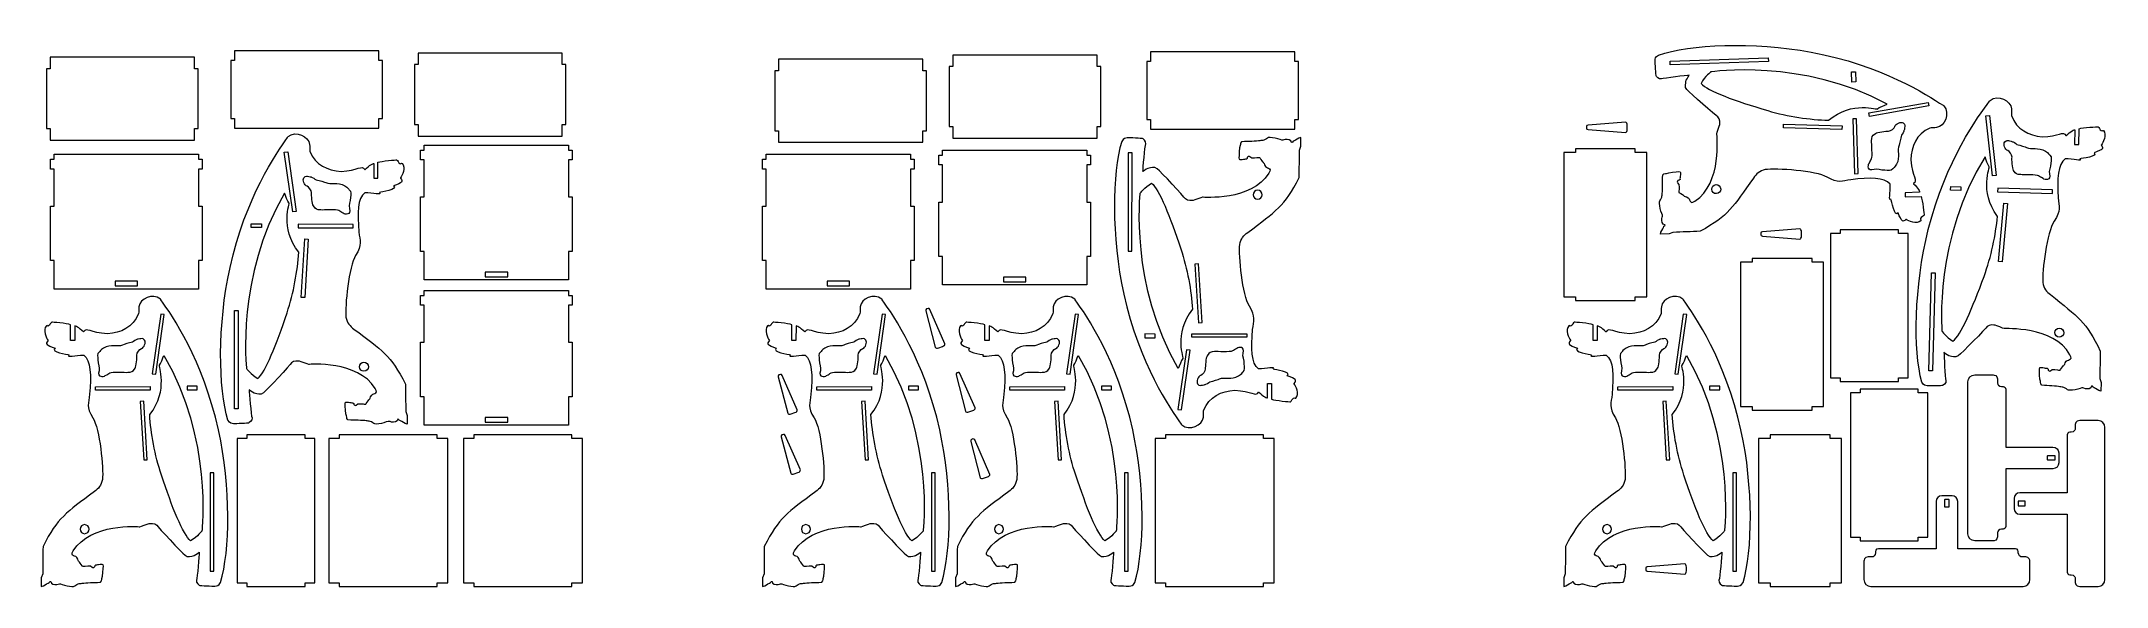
# Model space of a CAD drawing. Header units: centimetres. Extents: x -429 to 430, y -113 to 114.
import ezdxf

# ---------------------------------------------------------------- set-up
doc = ezdxf.new("R2010")
doc.units = ezdxf.units.CM
doc.header["$MEASUREMENT"] = 0
doc.layers.add('layer 1', color=7, linetype='Continuous')

msp = doc.modelspace()

# ---------------------------------------------------------------- linework, layer by layer
at = {"layer": 'layer 1', "color": 250, "lineweight": 9}
for points, knots in [([(244.19357, 33.96103), (244.19357, 33.96103), (247.83909, 34.08885), (247.83909, 34.08885), (247.83909, 34.08885), (247.83909, 34.08885), (249.42896, 34.71724), (249.42896, 34.71724), (249.42896, 34.71724), (253.22039, 34.88227), (257.01183, 35.04729), (260.80325, 35.21233), (260.80325, 35.21233), (272.70726, 41.73385), (274.40877, 45.32715), (282.98174, 57.34959), (282.98174, 57.34959), (283.97919, 59.04448), (285.48702, 60.29884), (287.8124, 60.84768), (287.8124, 60.84768), (292.27935, 61.45716), (308.99807, 60.40486), (313.57638, 57.68134), (313.57638, 57.68134), (318.15467, 54.95782), (319.72531, 56.1609), (323.39156, 56.62854), (323.39156, 56.62854), (331.27664, 57.6343), (337.37549, 57.62064), (339.773, 54.75195), (339.773, 54.75195), (339.99187, 51.35416), (338.84315, 47.39107), (340.0793, 48.62614), (340.0793, 48.62614), (340.33636, 48.07749), (341.57677, 40.68622), (343.01284, 42.91152), (343.01284, 42.91152), (344.59778, 39.25164), (344.88733, 38.77255), (346.27984, 40.13793), (346.27984, 40.13793), (346.27984, 40.13793), (349.67135, 38.05299), (351.83107, 39.159), (351.83107, 39.159), (353.31812, 39.92056), (351.98408, 39.89029), (352.363, 40.56772), (352.363, 40.56772), (352.61677, 41.02144), (353.71501, 41.58138), (353.88152, 41.92792), (353.88152, 41.92792), (353.89009, 41.94579), (353.18218, 48.29002), (352.59983, 49.69506), (352.59983, 49.69506), (352.59983, 49.69506), (346.01786, 49.4955), (346.01786, 49.4955), (346.01786, 49.4955), (346.01786, 49.4955), (345.97304, 51.1899), (345.97304, 51.1899), (345.97304, 51.1899), (345.97304, 51.1899), (351.98402, 51.41974), (351.98402, 51.41974), (351.98402, 51.41974), (352.1911, 51.41946), (351.34357, 53.25384), (349.40413, 54.94692), (349.40413, 54.94692), (349.43639, 54.96789), (349.46758, 54.98887), (349.49765, 55.00986), (349.49765, 55.00986), (351.4192, 56.35084), (348.89227, 57.78448), (348.29629, 64.88734), (348.29629, 64.88734), (348.51521, 70.49037), (350.5487, 75.59265), (356.27176, 78.0925), (356.27176, 78.0925), (356.93131, 78.30618), (358.14956, 78.18456), (359.0588, 78.31381), (359.0588, 78.31381), (362.46658, 78.79825), (364.83328, 84.20092), (362.04137, 87.39451), (362.04137, 87.39451), (361.96049, 87.48702), (361.83187, 87.53014), (361.72241, 87.60106), (361.72241, 87.60106), (354.97099, 91.97676), (336.27179, 104.21539), (306.82928, 109.7166), (306.82928, 109.7166), (282.87069, 114.19315), (256.3526, 112.89412), (243.41859, 108.49479), (243.41859, 108.49479), (241.82252, 107.62896), (242.08932, 106.9546), (242.0013, 106.14624), (242.0013, 106.14624), (241.91324, 105.33789), (242.44236, 99.83271), (242.44236, 99.83271), (242.44236, 99.83271), (242.44236, 99.83271), (243.64923, 98.14714), (244.6721, 98.52651), (244.6721, 98.52651), (245.69496, 98.90586), (255.11499, 100.0258), (256.22864, 100.063), (256.22864, 100.063), (255.66551, 99.26665), (254.81201, 97.97176), (254.82905, 97.46136), (254.82905, 97.46136), (254.8461, 96.95094), (254.13242, 95.18496), (255.22869, 94.14667), (255.22869, 94.14667), (256.45851, 92.58306), (267.16659, 83.35585), (268.13996, 82.79614), (268.13996, 82.79614), (269.11428, 81.95943), (268.8837, 80.00013), (268.85127, 79.58095), (268.85127, 79.58095), (268.81881, 79.16181), (267.71625, 76.01263), (267.68072, 75.68629), (267.68072, 75.68629), (267.64518, 75.35991), (270.1046, 55.33278), (258.55901, 47.74687), (258.55901, 47.74687), (257.25813, 46.81329), (256.89894, 47.19), (256.52052, 47.77546), (256.52052, 47.77546), (256.14207, 48.36093), (256.30716, 48.98187), (255.0465, 49.51435), (255.0465, 49.51435), (254.03982, 49.60671), (254.08259, 50.02621), (253.77855, 50.21203), (253.77855, 50.21203), (253.47452, 50.39787), (251.9145, 51.38046), (251.9145, 51.38046), (251.9145, 51.38046), (251.9145, 51.38046), (251.87832, 52.06329), (251.87832, 52.06329), (251.87832, 52.06329), (251.87832, 52.06329), (252.4926, 54.93337), (251.3619, 55.40656), (251.3619, 55.40656), (250.89441, 55.72252), (251.55686, 56.3326), (251.60172, 56.38056), (251.60172, 56.38056), (251.64656, 56.42851), (252.3731, 56.31978), (252.3576, 56.78379), (252.3576, 56.78379), (252.34211, 57.24781), (252.34523, 57.15501), (252.37608, 57.62055), (252.37608, 57.62055), (252.40701, 58.08612), (252.64511, 59.30185), (252.543, 59.57715), (252.543, 59.57715), (252.44091, 59.85243), (252.52593, 60.08755), (251.83148, 60.01789), (251.83148, 60.01789), (251.13701, 59.94825), (247.24397, 59.67883), (246.74597, 59.29057), (246.74597, 59.29057), (246.24797, 58.90231), (244.9626, 59.83488), (245.08961, 57.42357), (245.08961, 57.42357), (245.2166, 55.01227), (245.1071, 51.33886), (244.94474, 50.63662), (244.94474, 50.63662), (244.78238, 49.93441), (245.02368, 49.66378), (244.58754, 48.81304), (244.58754, 48.81304), (244.15148, 47.96235), (243.64415, 47.85247), (243.82211, 46.69711), (243.82211, 46.69711), (244.00008, 45.54171), (244.19211, 43.83652), (244.7892, 42.64869), (244.7892, 42.64869), (245.38632, 41.46085), (245.0181, 41.48788), (244.82021, 40.45932), (244.82021, 40.45932), (244.6223, 39.43077), (244.9371, 37.92403), (246.09011, 37.93611), (246.09011, 37.93611), (246.54467, 37.63683), (245.59514, 37.60636), (245.43588, 36.81133), (245.43588, 36.81133), (245.27663, 36.0163), (244.21709, 35.24668), (244.19357, 33.96103)], [0, 0, 0, 0, 0.016949153, 0.016949153, 0.016949153, 0.016949153, 0.033898305, 0.033898305, 0.033898305, 0.033898305, 0.050847458, 0.050847458, 0.050847458, 0.050847458, 0.06779661, 0.06779661, 0.06779661, 0.06779661, 0.084745763, 0.084745763, 0.084745763, 0.084745763, 0.101694915, 0.101694915, 0.101694915, 0.101694915, 0.118644068, 0.118644068, 0.118644068, 0.118644068, 0.13559322, 0.13559322, 0.13559322, 0.13559322, 0.152542373, 0.152542373, 0.152542373, 0.152542373, 0.169491525, 0.169491525, 0.169491525, 0.169491525, 0.186440678, 0.186440678, 0.186440678, 0.186440678, 0.203389831, 0.203389831, 0.203389831, 0.203389831, 0.220338983, 0.220338983, 0.220338983, 0.220338983, 0.237288136, 0.237288136, 0.237288136, 0.237288136, 0.254237288, 0.254237288, 0.254237288, 0.254237288, 0.271186441, 0.271186441, 0.271186441, 0.271186441, 0.288135593, 0.288135593, 0.288135593, 0.288135593, 0.305084746, 0.305084746, 0.305084746, 0.305084746, 0.322033898, 0.322033898, 0.322033898, 0.322033898, 0.338983051, 0.338983051, 0.338983051, 0.338983051, 0.355932203, 0.355932203, 0.355932203, 0.355932203, 0.372881356, 0.372881356, 0.372881356, 0.372881356, 0.389830508, 0.389830508, 0.389830508, 0.389830508, 0.406779661, 0.406779661, 0.406779661, 0.406779661, 0.423728814, 0.423728814, 0.423728814, 0.423728814, 0.440677966, 0.440677966, 0.440677966, 0.440677966, 0.457627119, 0.457627119, 0.457627119, 0.457627119, 0.474576271, 0.474576271, 0.474576271, 0.474576271, 0.491525424, 0.491525424, 0.491525424, 0.491525424, 0.508474576, 0.508474576, 0.508474576, 0.508474576, 0.525423729, 0.525423729, 0.525423729, 0.525423729, 0.542372881, 0.542372881, 0.542372881, 0.542372881, 0.559322034, 0.559322034, 0.559322034, 0.559322034, 0.576271186, 0.576271186, 0.576271186, 0.576271186, 0.593220339, 0.593220339, 0.593220339, 0.593220339, 0.610169492, 0.610169492, 0.610169492, 0.610169492, 0.627118644, 0.627118644, 0.627118644, 0.627118644, 0.644067797, 0.644067797, 0.644067797, 0.644067797, 0.661016949, 0.661016949, 0.661016949, 0.661016949, 0.677966102, 0.677966102, 0.677966102, 0.677966102, 0.694915254, 0.694915254, 0.694915254, 0.694915254, 0.711864407, 0.711864407, 0.711864407, 0.711864407, 0.728813559, 0.728813559, 0.728813559, 0.728813559, 0.745762712, 0.745762712, 0.745762712, 0.745762712, 0.762711864, 0.762711864, 0.762711864, 0.762711864, 0.779661017, 0.779661017, 0.779661017, 0.779661017, 0.796610169, 0.796610169, 0.796610169, 0.796610169, 0.813559322, 0.813559322, 0.813559322, 0.813559322, 0.830508475, 0.830508475, 0.830508475, 0.830508475, 0.847457627, 0.847457627, 0.847457627, 0.847457627, 0.86440678, 0.86440678, 0.86440678, 0.86440678, 0.881355932, 0.881355932, 0.881355932, 0.881355932, 0.898305085, 0.898305085, 0.898305085, 0.898305085, 0.915254237, 0.915254237, 0.915254237, 0.915254237, 0.93220339, 0.93220339, 0.93220339, 0.93220339, 0.949152542, 0.949152542, 0.949152542, 0.949152542, 0.966101695, 0.966101695, 0.966101695, 0.966101695, 1, 1, 1, 1]), ([(248.26169, 104.35695), (248.26169, 104.35695), (289.09667, 105.73206), (289.09667, 105.73206), (289.09667, 105.73206), (289.09667, 105.73206), (289.04468, 107.27617), (289.04468, 107.27617), (289.04468, 107.27617), (289.04468, 107.27617), (248.20968, 105.90106), (248.20968, 105.90106), (248.20968, 105.90106), (248.20968, 105.90106), (248.26169, 104.35695), (248.26169, 104.35695)], [0, 0, 0, 0, 0.2, 0.2, 0.2, 0.2, 0.4, 0.4, 0.4, 0.4, 0.6, 0.6, 0.6, 0.6, 1, 1, 1, 1]), ([(265.1027, 101.45937), (265.1027, 101.45937), (303.42996, 107.19268), (338.49481, 88.05415), (338.49481, 88.05415), (337.61321, 87.5122), (334.97576, 86.75647), (334.49626, 86.09524), (334.49626, 86.09524), (334.71946, 85.49341), (324.10586, 89.81098), (314.11781, 81.3447), (314.11781, 81.3447), (306.35472, 81.61026), (297.30503, 82.88188), (288.86538, 85.37527), (288.86538, 85.37527), (275.37942, 89.35947), (263.79152, 93.55629), (261.09966, 96.65434), (261.09966, 96.65434), (262.86072, 99.67237), (265.1027, 101.45937), (265.1027, 101.45937)], [0, 0, 0, 0, 0.142857143, 0.142857143, 0.142857143, 0.142857143, 0.285714286, 0.285714286, 0.285714286, 0.285714286, 0.428571429, 0.428571429, 0.428571429, 0.428571429, 0.571428571, 0.571428571, 0.571428571, 0.571428571, 0.714285714, 0.714285714, 0.714285714, 0.714285714, 1, 1, 1, 1]), ([(323.72995, 101.47032), (323.72995, 101.47032), (323.87291, 97.22163), (323.87291, 97.22163), (323.87291, 97.22163), (323.87291, 97.22163), (325.41703, 97.27363), (325.41703, 97.27363), (325.41703, 97.27363), (325.41703, 97.27363), (325.27406, 101.52231), (325.27406, 101.52231), (325.27406, 101.52231), (325.27406, 101.52231), (323.72995, 101.47032), (323.72995, 101.47032)], [0, 0, 0, 0, 0.2, 0.2, 0.2, 0.2, 0.4, 0.4, 0.4, 0.4, 0.6, 0.6, 0.6, 0.6, 1, 1, 1, 1]), ([(330.84277, 84.40179), (330.84277, 84.40179), (331.10417, 82.92478), (331.10417, 82.92478), (331.10417, 82.92478), (331.10417, 82.92478), (355.79518, 87.29467), (355.79518, 87.29467), (355.79518, 87.29467), (355.79518, 87.29467), (355.53374, 88.77171), (355.53374, 88.77171), (355.53374, 88.77171), (355.53374, 88.77171), (330.84277, 84.40179), (330.84277, 84.40179)], [0, 0, 0, 0, 0.2, 0.2, 0.2, 0.2, 0.4, 0.4, 0.4, 0.4, 0.6, 0.6, 0.6, 0.6, 1, 1, 1, 1]), ([(427.35209, -31.30998), (427.35209, -31.30998), (427.44968, -27.66352), (427.44968, -27.66352), (427.44968, -27.66352), (427.44968, -27.66352), (426.92066, -26.03788), (426.92066, -26.03788), (426.92066, -26.03788), (426.99011, -22.2435), (427.05958, -18.4491), (427.12901, -14.65471), (427.12901, -14.65471), (421.35515, -2.37066), (417.87382, -0.45046), (406.4038, 8.84865), (406.4038, 8.84865), (404.77373, 9.94888), (403.61489, 11.53129), (403.21073, 13.88614), (403.21073, 13.88614), (402.8783, 18.3822), (404.96116, 35.00401), (407.96224, 39.40539), (407.96224, 39.40539), (410.96333, 43.80672), (409.85954, 45.44866), (409.61923, 49.13679), (409.61923, 49.13679), (409.10237, 57.06894), (409.49269, 63.15529), (412.50398, 65.37106), (412.50398, 65.37106), (415.9088, 65.37966), (419.79337, 63.98836), (418.63702, 65.29843), (418.63702, 65.29843), (419.20049, 65.52112), (426.65426, 66.30265), (424.52191, 67.87342), (424.52191, 67.87342), (428.27269, 69.2293), (428.76874, 69.48871), (427.49198, 70.9629), (427.49198, 70.9629), (427.49198, 70.9629), (429.78241, 74.21917), (428.81189, 76.44306), (428.81189, 76.44306), (428.14361, 77.9743), (428.09144, 76.64095), (427.4387, 77.06098), (427.4387, 77.06098), (427.00153, 77.34228), (426.51049, 78.47302), (426.17488, 78.66061), (426.17488, 78.66061), (426.1576, 78.67027), (419.78174, 78.35554), (418.34342, 77.86108), (418.34342, 77.86108), (418.34342, 77.86108), (418.13609, 71.27935), (418.13609, 71.27935), (418.13609, 71.27935), (418.13609, 71.27935), (416.44216, 71.33928), (416.44216, 71.33928), (416.44216, 71.33928), (416.44216, 71.33928), (416.584, 77.35297), (416.584, 77.35297), (416.584, 77.35297), (416.59706, 77.55964), (414.71386, 76.82701), (412.90421, 74.99584), (412.90421, 74.99584), (412.88528, 75.02934), (412.86626, 75.06177), (412.84718, 75.09307), (412.84718, 75.09307), (411.62743, 77.09377), (410.04046, 74.66022), (402.91435, 74.50405), (402.91435, 74.50405), (397.33553, 75.06861), (392.3686, 77.41333), (390.22697, 83.27988), (390.22697, 83.27988), (390.05444, 83.95135), (390.25108, 85.15977), (390.17822, 86.07525), (390.17822, 86.07525), (389.90518, 89.50645), (384.65899, 92.2023), (381.29906, 89.61297), (381.29906, 89.61297), (381.20174, 89.53795), (381.15076, 89.41224), (381.07321, 89.30737), (381.07321, 89.30737), (376.2889, 82.83909), (362.91874, 64.93147), (355.60961, 35.88492), (355.60961, 35.88492), (349.66189, 12.24856), (349.32064, -14.29914), (352.91276, -27.48016), (352.91276, -27.48016), (353.67836, -29.12667), (354.36791, -28.90201), (355.16929, -29.0398), (355.16929, -29.0398), (355.97066, -29.17761), (361.49801, -28.98951), (361.49801, -28.98951), (361.49801, -28.98951), (361.49801, -28.98951), (363.25489, -27.88905), (362.93942, -26.84469), (362.93942, -26.84469), (362.62397, -25.80036), (362.08796, -16.32915), (362.11961, -15.21534), (362.11961, -15.21534), (362.87966, -15.82657), (364.11937, -16.7584), (364.62985, -16.77292), (364.62985, -16.77292), (365.14036, -16.78743), (366.85888, -17.60883), (367.96289, -16.57876), (367.96289, -16.57876), (369.59947, -15.44787), (379.47041, -5.33011), (380.08916, -4.39317), (380.08916, -4.39317), (380.98445, -3.47239), (382.92578, -3.82353), (383.34215, -3.88179), (383.34215, -3.88179), (383.75851, -3.94008), (386.83355, -5.23503), (387.15709, -5.29065), (387.15709, -5.29065), (387.48064, -5.34628), (407.62145, -4.12846), (414.4798, -16.12053), (414.4798, -16.12053), (415.33126, -17.47657), (414.93307, -17.81181), (414.32536, -18.15334), (414.32536, -18.15334), (413.71763, -18.49492), (413.10808, -18.29179), (412.49875, -19.51716), (412.49875, -19.51716), (412.34441, -20.51622), (411.92834, -20.44762), (411.72409, -20.7396), (411.72409, -20.7396), (411.51985, -21.03157), (410.44277, -22.52793), (410.44277, -22.52793), (410.44277, -22.52793), (410.44277, -22.52793), (409.75901, -22.52187), (409.75901, -22.52187), (409.75901, -22.52187), (409.75901, -22.52187), (406.93234, -21.7315), (406.39022, -22.83081), (406.39022, -22.83081), (406.046, -23.2779), (405.47798, -22.57905), (405.43289, -22.53129), (405.43289, -22.53129), (405.3878, -22.48359), (405.54121, -21.76515), (405.07712, -21.75195), (405.07712, -21.75195), (404.61302, -21.73876), (404.70586, -21.74139), (404.24311, -21.68182), (404.24311, -21.68182), (403.78033, -21.62221), (402.58162, -21.30949), (402.30055, -21.39439), (402.30055, -21.39439), (402.01948, -21.47928), (401.79007, -21.3799), (401.81669, -22.07734), (401.81669, -22.07734), (401.84332, -22.77478), (401.87179, -26.67702), (402.22855, -27.19806), (402.22855, -27.19806), (402.58529, -27.7191), (401.57513, -28.9444), (403.98968, -28.96657), (403.98968, -28.96657), (406.40422, -28.98874), (410.06386, -29.32491), (410.75473, -29.53033), (410.75473, -29.53033), (411.44557, -29.73576), (411.73058, -29.51163), (412.55276, -29.99947), (412.55276, -29.99947), (413.37491, -30.48724), (413.45323, -31.00039), (414.61739, -30.89413), (414.61739, -30.89413), (415.78157, -30.78784), (417.49537, -30.7015), (418.71781, -30.17892), (418.71781, -30.17892), (419.94025, -29.65629), (419.89054, -30.02214), (420.90491, -30.2832), (420.90491, -30.2832), (421.91927, -30.54424), (423.44258, -30.3231), (423.50173, -29.17155), (423.50173, -29.17155), (423.82852, -28.73634), (423.80029, -29.68593), (424.58395, -29.89399), (424.58395, -29.89399), (425.36764, -30.10204), (426.07034, -31.20709), (427.35209, -31.30998)], [0, 0, 0, 0, 0.016949153, 0.016949153, 0.016949153, 0.016949153, 0.033898305, 0.033898305, 0.033898305, 0.033898305, 0.050847458, 0.050847458, 0.050847458, 0.050847458, 0.06779661, 0.06779661, 0.06779661, 0.06779661, 0.084745763, 0.084745763, 0.084745763, 0.084745763, 0.101694915, 0.101694915, 0.101694915, 0.101694915, 0.118644068, 0.118644068, 0.118644068, 0.118644068, 0.13559322, 0.13559322, 0.13559322, 0.13559322, 0.152542373, 0.152542373, 0.152542373, 0.152542373, 0.169491525, 0.169491525, 0.169491525, 0.169491525, 0.186440678, 0.186440678, 0.186440678, 0.186440678, 0.203389831, 0.203389831, 0.203389831, 0.203389831, 0.220338983, 0.220338983, 0.220338983, 0.220338983, 0.237288136, 0.237288136, 0.237288136, 0.237288136, 0.254237288, 0.254237288, 0.254237288, 0.254237288, 0.271186441, 0.271186441, 0.271186441, 0.271186441, 0.288135593, 0.288135593, 0.288135593, 0.288135593, 0.305084746, 0.305084746, 0.305084746, 0.305084746, 0.322033898, 0.322033898, 0.322033898, 0.322033898, 0.338983051, 0.338983051, 0.338983051, 0.338983051, 0.355932203, 0.355932203, 0.355932203, 0.355932203, 0.372881356, 0.372881356, 0.372881356, 0.372881356, 0.389830508, 0.389830508, 0.389830508, 0.389830508, 0.406779661, 0.406779661, 0.406779661, 0.406779661, 0.423728814, 0.423728814, 0.423728814, 0.423728814, 0.440677966, 0.440677966, 0.440677966, 0.440677966, 0.457627119, 0.457627119, 0.457627119, 0.457627119, 0.474576271, 0.474576271, 0.474576271, 0.474576271, 0.491525424, 0.491525424, 0.491525424, 0.491525424, 0.508474576, 0.508474576, 0.508474576, 0.508474576, 0.525423729, 0.525423729, 0.525423729, 0.525423729, 0.542372881, 0.542372881, 0.542372881, 0.542372881, 0.559322034, 0.559322034, 0.559322034, 0.559322034, 0.576271186, 0.576271186, 0.576271186, 0.576271186, 0.593220339, 0.593220339, 0.593220339, 0.593220339, 0.610169492, 0.610169492, 0.610169492, 0.610169492, 0.627118644, 0.627118644, 0.627118644, 0.627118644, 0.644067797, 0.644067797, 0.644067797, 0.644067797, 0.661016949, 0.661016949, 0.661016949, 0.661016949, 0.677966102, 0.677966102, 0.677966102, 0.677966102, 0.694915254, 0.694915254, 0.694915254, 0.694915254, 0.711864407, 0.711864407, 0.711864407, 0.711864407, 0.728813559, 0.728813559, 0.728813559, 0.728813559, 0.745762712, 0.745762712, 0.745762712, 0.745762712, 0.762711864, 0.762711864, 0.762711864, 0.762711864, 0.779661017, 0.779661017, 0.779661017, 0.779661017, 0.796610169, 0.796610169, 0.796610169, 0.796610169, 0.813559322, 0.813559322, 0.813559322, 0.813559322, 0.830508475, 0.830508475, 0.830508475, 0.830508475, 0.847457627, 0.847457627, 0.847457627, 0.847457627, 0.86440678, 0.86440678, 0.86440678, 0.86440678, 0.881355932, 0.881355932, 0.881355932, 0.881355932, 0.898305085, 0.898305085, 0.898305085, 0.898305085, 0.915254237, 0.915254237, 0.915254237, 0.915254237, 0.93220339, 0.93220339, 0.93220339, 0.93220339, 0.949152542, 0.949152542, 0.949152542, 0.949152542, 0.966101695, 0.966101695, 0.966101695, 0.966101695, 1, 1, 1, 1]), ([(214.16307, 79.27057), (214.16307, 79.27057), (229.7339, 80.52081), (229.7339, 80.52081), (229.7339, 80.52081), (230.11115, 80.52081), (230.41994, 79.94116), (230.41994, 79.23268), (230.41994, 79.23268), (230.41994, 79.23268), (230.41994, 77.5843), (230.41994, 77.5843), (230.41994, 77.5843), (230.41994, 76.87582), (230.11115, 76.29618), (229.7339, 76.29618), (229.7339, 76.29618), (229.7339, 76.29618), (214.16307, 77.54641), (214.16307, 77.54641), (214.16307, 77.54641), (213.78582, 77.54641), (213.47703, 77.78298), (213.47703, 78.07212), (213.47703, 78.07212), (213.47703, 78.07212), (213.47703, 78.74487), (213.47703, 78.74487), (213.47703, 78.74487), (213.47703, 79.03401), (213.78582, 79.27057), (214.16307, 79.27057)], [0, 0, 0, 0, 0.111111111, 0.111111111, 0.111111111, 0.111111111, 0.222222222, 0.222222222, 0.222222222, 0.222222222, 0.333333333, 0.333333333, 0.333333333, 0.333333333, 0.444444444, 0.444444444, 0.444444444, 0.444444444, 0.555555556, 0.555555556, 0.555555556, 0.555555556, 0.666666667, 0.666666667, 0.666666667, 0.666666667, 0.777777778, 0.777777778, 0.777777778, 0.777777778, 1, 1, 1, 1]), ([(295.40799, 79.747), (295.40799, 79.747), (295.36613, 78.2476), (295.36613, 78.2476), (295.36613, 78.2476), (295.36613, 78.2476), (319.71659, 77.56794), (319.71659, 77.56794), (319.71659, 77.56794), (319.71659, 77.56794), (319.75844, 79.06735), (319.75844, 79.06735), (319.75844, 79.06735), (319.75844, 79.06735), (295.40799, 79.747), (295.40799, 79.747)], [0, 0, 0, 0, 0.2, 0.2, 0.2, 0.2, 0.4, 0.4, 0.4, 0.4, 0.6, 0.6, 0.6, 0.6, 1, 1, 1, 1]), ([(324.25606, 81.93265), (324.25606, 81.93265), (325.75519, 81.98313), (325.75519, 81.98313), (325.75519, 81.98313), (325.75519, 81.98313), (326.48075, 59.1861), (326.48075, 59.1861), (326.48075, 59.1861), (326.48075, 59.1861), (324.98162, 59.13561), (324.98162, 59.13561), (324.98162, 59.13561), (324.98162, 59.13561), (324.25606, 81.93265), (324.25606, 81.93265)], [0, 0, 0, 0, 0.2, 0.2, 0.2, 0.2, 0.4, 0.4, 0.4, 0.4, 0.6, 0.6, 0.6, 0.6, 1, 1, 1, 1]), ([(331.97938, 65.30793), (331.58546, 64.63713), (331.56739, 64.40244), (330.95114, 63.40125), (330.95114, 63.40125), (330.48689, 62.64696), (330.11344, 59.93245), (333.05705, 60.89616), (333.05705, 60.89616), (334.41371, 61.34037), (335.83016, 60.50506), (337.59634, 60.56406), (337.59634, 60.56406), (338.80582, 60.60447), (340.16191, 60.15147), (340.8131, 61.20354), (340.8131, 61.20354), (341.06878, 61.61665), (341.65271, 61.64401), (342.42773, 63.11493), (342.42773, 63.11493), (344.04115, 66.17691), (342.50354, 68.96634), (343.4339, 71.01372), (343.4339, 71.01372), (343.56322, 71.29825), (344.36417, 74.20836), (344.35141, 74.59089), (344.35141, 74.59089), (344.32453, 75.39489), (345.18577, 75.81127), (345.39088, 76.77141), (345.39088, 76.77141), (345.51973, 77.37442), (345.68822, 76.98607), (345.75656, 78.2632), (345.75656, 78.2632), (345.78709, 78.83395), (346.16066, 79.56546), (345.20333, 80.23633), (345.20333, 80.23633), (344.24227, 80.90979), (341.97118, 79.94935), (341.69806, 78.79029), (341.69806, 78.79029), (341.53369, 78.09273), (340.10407, 76.84506), (339.08873, 76.84572), (339.08873, 76.84572), (337.99685, 76.84641), (334.46231, 76.47012), (333.59665, 75.89008), (333.59665, 75.89008), (332.01806, 74.83228), (332.09248, 74.42112), (332.0147, 72.78861), (332.0147, 72.78861), (331.96165, 71.67414), (332.54755, 66.2755), (331.97938, 65.30793)], [0, 0, 0, 0, 0.0625, 0.0625, 0.0625, 0.0625, 0.125, 0.125, 0.125, 0.125, 0.1875, 0.1875, 0.1875, 0.1875, 0.25, 0.25, 0.25, 0.25, 0.3125, 0.3125, 0.3125, 0.3125, 0.375, 0.375, 0.375, 0.375, 0.4375, 0.4375, 0.4375, 0.4375, 0.5, 0.5, 0.5, 0.5, 0.5625, 0.5625, 0.5625, 0.5625, 0.625, 0.625, 0.625, 0.625, 0.6875, 0.6875, 0.6875, 0.6875, 0.75, 0.75, 0.75, 0.75, 0.8125, 0.8125, 0.8125, 0.8125, 0.875, 0.875, 0.875, 0.875, 1, 1, 1, 1]), ([(382.3592, 58.2891), (382.3592, 58.2891), (383.84954, 58.45878), (383.84954, 58.45878), (383.84954, 58.45878), (383.84954, 58.45878), (381.01294, 83.37253), (381.01294, 83.37253), (381.01294, 83.37253), (381.01294, 83.37253), (379.52258, 83.20282), (379.52258, 83.20282), (379.52258, 83.20282), (379.52258, 83.20282), (382.3592, 58.2891), (382.3592, 58.2891)], [0, 0, 0, 0, 0.2, 0.2, 0.2, 0.2, 0.4, 0.4, 0.4, 0.4, 0.6, 0.6, 0.6, 0.6, 1, 1, 1, 1]), ([(-276.92303, -44.98858), (-276.92303, -44.98858), (-276.93126, -41.34082), (-276.93126, -41.34082), (-276.93126, -41.34082), (-276.93126, -41.34082), (-277.50722, -39.73122), (-277.50722, -39.73122), (-277.50722, -39.73122), (-277.54787, -35.93641), (-277.5885, -32.14159), (-277.62917, -28.3468), (-277.62917, -28.3468), (-283.75697, -16.23541), (-287.29254, -14.41702), (-299.02749, -5.45455), (-299.02749, -5.45455), (-300.68879, -4.40208), (-301.89305, -2.85394), (-302.36535, -0.51181), (-302.36535, -0.51181), (-302.82807, 3.9727), (-301.22829, 20.64795), (-298.35615, 25.13452), (-298.35615, 25.13452), (-295.48401, 29.62107), (-296.63496, 31.2303), (-296.98217, 34.9099), (-296.98217, 34.9099), (-297.72891, 42.82372), (-297.51533, 48.91884), (-294.56958, 51.22102), (-294.56958, 51.22102), (-291.16644, 51.32839), (-287.24315, 50.05038), (-288.43703, 51.32635), (-288.43703, 51.32635), (-287.88024, 51.56529), (-280.45229, 52.56273), (-282.62931, 54.07098), (-282.62931, 54.07098), (-278.91944, 55.5351), (-278.43113, 55.80879), (-279.75011, 57.24531), (-279.75011, 57.24531), (-279.75011, 57.24531), (-277.55511, 60.56665), (-278.58974, 62.76145), (-278.58974, 62.76145), (-279.30215, 64.27267), (-279.31562, 62.93836), (-279.98027, 63.33928), (-279.98027, 63.33928), (-280.42542, 63.60778), (-280.94906, 64.7238), (-281.28996, 64.90158), (-281.28996, 64.90158), (-281.30753, 64.91073), (-287.67156, 64.41117), (-289.09493, 63.87519), (-289.09493, 63.87519), (-289.09493, 63.87519), (-289.11125, 57.29022), (-289.11125, 57.29022), (-289.11125, 57.29022), (-289.11125, 57.29022), (-290.8062, 57.30097), (-290.8062, 57.30097), (-290.8062, 57.30097), (-290.8062, 57.30097), (-290.83887, 63.31626), (-290.83887, 63.31626), (-290.83887, 63.31626), (-290.83181, 63.52321), (-292.69298, 62.73627), (-294.44873, 60.85336), (-294.44873, 60.85336), (-294.46863, 60.8863), (-294.48858, 60.91816), (-294.50856, 60.9489), (-294.50856, 60.9489), (-295.78584, 62.91337), (-297.30155, 60.4348), (-304.42013, 60.07198), (-304.42013, 60.07198), (-310.01297, 60.47446), (-315.04585, 62.67411), (-317.35675, 68.47605), (-317.35675, 68.47605), (-317.54869, 69.14224), (-317.3872, 70.35585), (-317.48657, 71.26884), (-317.48657, 71.26884), (-317.85905, 74.69067), (-323.18123, 77.2332), (-326.46463, 74.54748), (-326.46463, 74.54748), (-326.55973, 74.46967), (-326.60705, 74.34253), (-326.68153, 74.23546), (-326.68153, 74.23546), (-331.27618, 67.63111), (-344.12122, 49.34316), (-350.58463, 20.0968), (-350.58463, 20.0968), (-355.84415, -3.70215), (-355.41512, -30.24858), (-351.44213, -43.31985), (-351.44213, -43.31985), (-350.62909, -44.94345), (-349.94635, -44.69889), (-349.14131, -44.81337), (-349.14131, -44.81337), (-348.33628, -44.92788), (-342.81671, -44.5795), (-342.81671, -44.5795), (-342.81671, -44.5795), (-342.81671, -44.5795), (-341.09249, -43.42854), (-341.43812, -42.39378), (-341.43812, -42.39378), (-341.78374, -41.35903), (-342.59428, -31.90735), (-342.59495, -30.79309), (-342.59495, -30.79309), (-341.81749, -31.38202), (-340.55128, -32.27751), (-340.04059, -32.27721), (-340.04059, -32.27721), (-339.52988, -32.27689), (-337.78825, -33.04809), (-336.71458, -31.98643), (-336.71458, -31.98643), (-335.1115, -30.80854), (-325.53823, -20.40868), (-324.94691, -19.45419), (-324.94691, -19.45419), (-324.07871, -18.50782), (-322.12802, -18.8025), (-321.71014, -18.84865), (-321.71014, -18.84865), (-321.29227, -18.89484), (-318.18094, -20.10004), (-317.85593, -20.14626), (-317.85593, -20.14626), (-317.5309, -20.19247), (-297.43389, -18.39088), (-290.23055, -30.17895), (-290.23055, -30.17895), (-289.3401, -31.50972), (-289.72839, -31.85637), (-290.32595, -32.21539), (-290.32595, -32.21539), (-290.9235, -32.57445), (-291.5387, -32.38909), (-292.11222, -33.63162), (-292.11222, -33.63162), (-292.23752, -34.63473), (-292.6554, -34.57824), (-292.85109, -34.87602), (-292.85109, -34.87602), (-293.04678, -35.1738), (-294.08, -36.70077), (-294.08, -36.70077), (-294.08, -36.70077), (-294.08, -36.70077), (-294.76364, -36.71454), (-294.76364, -36.71454), (-294.76364, -36.71454), (-294.76364, -36.71454), (-297.61205, -36.00651), (-298.12205, -37.12108), (-298.12205, -37.12108), (-298.45316, -37.57797), (-299.0412, -36.89589), (-299.08766, -36.84946), (-299.08766, -36.84946), (-299.13411, -36.80308), (-299.00162, -36.0805), (-299.4659, -36.08077), (-299.4659, -36.08077), (-299.93018, -36.08106), (-299.83731, -36.08098), (-300.30159, -36.03487), (-300.30159, -36.03487), (-300.7659, -35.9887), (-301.97318, -35.71089), (-302.25167, -35.8039), (-302.25167, -35.8039), (-302.53016, -35.89692), (-302.76236, -35.80423), (-302.71551, -36.50061), (-302.71551, -36.50061), (-302.66867, -37.19698), (-302.52701, -41.09676), (-302.15528, -41.60722), (-302.15528, -41.60722), (-301.78356, -42.11769), (-302.75775, -43.37179), (-300.34358, -43.3239), (-300.34358, -43.3239), (-297.92942, -43.27602), (-294.26157, -43.50588), (-293.56503, -43.69117), (-293.56503, -43.69117), (-292.86852, -43.87647), (-292.59012, -43.64416), (-291.75414, -44.10795), (-291.75414, -44.10795), (-290.91819, -44.57167), (-290.82501, -45.08233), (-289.66443, -44.94234), (-289.66443, -44.94234), (-288.50382, -44.80233), (-286.79325, -44.66631), (-285.58649, -44.10847), (-285.58649, -44.10847), (-284.37972, -43.55061), (-284.4188, -43.91775), (-283.39728, -44.14926), (-283.39728, -44.14926), (-282.37577, -44.38077), (-280.85952, -44.11554), (-280.8338, -42.96274), (-280.8338, -42.96274), (-280.51977, -42.51825), (-280.52045, -43.46826), (-279.73107, -43.65349), (-279.73107, -43.65349), (-278.94168, -43.83873), (-278.20722, -44.92293), (-276.92303, -44.98858)], [0, 0, 0, 0, 0.016949153, 0.016949153, 0.016949153, 0.016949153, 0.033898305, 0.033898305, 0.033898305, 0.033898305, 0.050847458, 0.050847458, 0.050847458, 0.050847458, 0.06779661, 0.06779661, 0.06779661, 0.06779661, 0.084745763, 0.084745763, 0.084745763, 0.084745763, 0.101694915, 0.101694915, 0.101694915, 0.101694915, 0.118644068, 0.118644068, 0.118644068, 0.118644068, 0.13559322, 0.13559322, 0.13559322, 0.13559322, 0.152542373, 0.152542373, 0.152542373, 0.152542373, 0.169491525, 0.169491525, 0.169491525, 0.169491525, 0.186440678, 0.186440678, 0.186440678, 0.186440678, 0.203389831, 0.203389831, 0.203389831, 0.203389831, 0.220338983, 0.220338983, 0.220338983, 0.220338983, 0.237288136, 0.237288136, 0.237288136, 0.237288136, 0.254237288, 0.254237288, 0.254237288, 0.254237288, 0.271186441, 0.271186441, 0.271186441, 0.271186441, 0.288135593, 0.288135593, 0.288135593, 0.288135593, 0.305084746, 0.305084746, 0.305084746, 0.305084746, 0.322033898, 0.322033898, 0.322033898, 0.322033898, 0.338983051, 0.338983051, 0.338983051, 0.338983051, 0.355932203, 0.355932203, 0.355932203, 0.355932203, 0.372881356, 0.372881356, 0.372881356, 0.372881356, 0.389830508, 0.389830508, 0.389830508, 0.389830508, 0.406779661, 0.406779661, 0.406779661, 0.406779661, 0.423728814, 0.423728814, 0.423728814, 0.423728814, 0.440677966, 0.440677966, 0.440677966, 0.440677966, 0.457627119, 0.457627119, 0.457627119, 0.457627119, 0.474576271, 0.474576271, 0.474576271, 0.474576271, 0.491525424, 0.491525424, 0.491525424, 0.491525424, 0.508474576, 0.508474576, 0.508474576, 0.508474576, 0.525423729, 0.525423729, 0.525423729, 0.525423729, 0.542372881, 0.542372881, 0.542372881, 0.542372881, 0.559322034, 0.559322034, 0.559322034, 0.559322034, 0.576271186, 0.576271186, 0.576271186, 0.576271186, 0.593220339, 0.593220339, 0.593220339, 0.593220339, 0.610169492, 0.610169492, 0.610169492, 0.610169492, 0.627118644, 0.627118644, 0.627118644, 0.627118644, 0.644067797, 0.644067797, 0.644067797, 0.644067797, 0.661016949, 0.661016949, 0.661016949, 0.661016949, 0.677966102, 0.677966102, 0.677966102, 0.677966102, 0.694915254, 0.694915254, 0.694915254, 0.694915254, 0.711864407, 0.711864407, 0.711864407, 0.711864407, 0.728813559, 0.728813559, 0.728813559, 0.728813559, 0.745762712, 0.745762712, 0.745762712, 0.745762712, 0.762711864, 0.762711864, 0.762711864, 0.762711864, 0.779661017, 0.779661017, 0.779661017, 0.779661017, 0.796610169, 0.796610169, 0.796610169, 0.796610169, 0.813559322, 0.813559322, 0.813559322, 0.813559322, 0.830508475, 0.830508475, 0.830508475, 0.830508475, 0.847457627, 0.847457627, 0.847457627, 0.847457627, 0.86440678, 0.86440678, 0.86440678, 0.86440678, 0.881355932, 0.881355932, 0.881355932, 0.881355932, 0.898305085, 0.898305085, 0.898305085, 0.898305085, 0.915254237, 0.915254237, 0.915254237, 0.915254237, 0.93220339, 0.93220339, 0.93220339, 0.93220339, 0.949152542, 0.949152542, 0.949152542, 0.949152542, 0.966101695, 0.966101695, 0.966101695, 0.966101695, 1, 1, 1, 1]), ([(94.71374, 74.19084), (94.71374, 74.19084), (94.7055, 70.54308), (94.7055, 70.54308), (94.7055, 70.54308), (94.7055, 70.54308), (94.12955, 68.93347), (94.12955, 68.93347), (94.12955, 68.93347), (94.0889, 65.13867), (94.04826, 61.34385), (94.0076, 57.54906), (94.0076, 57.54906), (87.8798, 45.43767), (84.34422, 43.61928), (72.60927, 34.65681), (72.60927, 34.65681), (70.94798, 33.60433), (69.74372, 32.0562), (69.27141, 29.71407), (69.27141, 29.71407), (68.80869, 25.22955), (70.40847, 8.5543), (73.28061, 4.06773), (73.28061, 4.06773), (76.15275, -0.41881), (75.0018, -2.02804), (74.6546, -5.70765), (74.6546, -5.70765), (73.90785, -13.62147), (74.12144, -19.71658), (77.06718, -22.01877), (77.06718, -22.01877), (80.47032, -22.12614), (84.39362, -20.84812), (83.19974, -22.1241), (83.19974, -22.1241), (83.75652, -22.36303), (91.18448, -23.36047), (89.00745, -24.86872), (89.00745, -24.86872), (92.71733, -26.33284), (93.20564, -26.60653), (91.88666, -28.04305), (91.88666, -28.04305), (91.88666, -28.04305), (94.08165, -31.3644), (93.04703, -33.5592), (93.04703, -33.5592), (92.33462, -35.07042), (92.32115, -33.73611), (91.6565, -34.13703), (91.6565, -34.13703), (91.21134, -34.40553), (90.68771, -35.52154), (90.3468, -35.69932), (90.3468, -35.69932), (90.32924, -35.70847), (83.9652, -35.20891), (82.54184, -34.67293), (82.54184, -34.67293), (82.54184, -34.67293), (82.52552, -28.08796), (82.52552, -28.08796), (82.52552, -28.08796), (82.52552, -28.08796), (80.83056, -28.09872), (80.83056, -28.09872), (80.83056, -28.09872), (80.83056, -28.09872), (80.79789, -34.114), (80.79789, -34.114), (80.79789, -34.114), (80.80496, -34.32096), (78.94379, -33.53401), (77.18804, -31.65111), (77.18804, -31.65111), (77.16813, -31.68405), (77.14818, -31.71591), (77.1282, -31.74664), (77.1282, -31.74664), (75.85092, -33.71112), (74.33522, -31.23255), (67.21664, -30.86973), (67.21664, -30.86973), (61.6238, -31.27221), (56.59092, -33.47185), (54.28002, -39.27379), (54.28002, -39.27379), (54.08808, -39.93999), (54.24957, -41.15359), (54.1502, -42.06658), (54.1502, -42.06658), (53.77772, -45.48841), (48.45554, -48.03094), (45.17214, -45.34522), (45.17214, -45.34522), (45.07704, -45.26742), (45.02972, -45.14028), (44.95524, -45.03321), (44.95524, -45.03321), (40.36059, -38.42886), (27.51555, -20.1409), (21.05214, 9.10545), (21.05214, 9.10545), (15.79262, 32.9044), (16.22165, 59.45083), (20.19464, 72.5221), (20.19464, 72.5221), (21.00768, 74.1457), (21.69042, 73.90114), (22.49546, 74.01562), (22.49546, 74.01562), (23.30049, 74.13013), (28.82006, 73.78176), (28.82006, 73.78176), (28.82006, 73.78176), (28.82006, 73.78176), (30.54428, 72.63079), (30.19865, 71.59603), (30.19865, 71.59603), (29.85303, 70.56129), (29.04249, 61.10961), (29.04182, 59.99535), (29.04182, 59.99535), (29.81928, 60.58428), (31.08549, 61.47976), (31.59618, 61.47946), (31.59618, 61.47946), (32.10689, 61.47915), (33.84852, 62.25034), (34.92219, 61.18869), (34.92219, 61.18869), (36.52527, 60.0108), (46.09854, 49.61094), (46.68986, 48.65644), (46.68986, 48.65644), (47.55806, 47.71008), (49.50875, 48.00475), (49.92663, 48.05091), (49.92663, 48.05091), (50.3445, 48.09709), (53.45583, 49.3023), (53.78084, 49.34851), (53.78084, 49.34851), (54.10587, 49.39473), (74.20287, 47.59314), (81.40622, 59.3812), (81.40622, 59.3812), (82.29666, 60.71197), (81.90837, 61.05862), (81.31082, 61.41765), (81.31082, 61.41765), (80.71326, 61.7767), (80.09807, 61.59135), (79.52454, 62.83387), (79.52454, 62.83387), (79.39925, 63.83698), (78.98136, 63.78049), (78.78567, 64.07827), (78.78567, 64.07827), (78.58998, 64.37605), (77.55677, 65.90302), (77.55677, 65.90302), (77.55677, 65.90302), (77.55677, 65.90302), (76.87313, 65.91679), (76.87313, 65.91679), (76.87313, 65.91679), (76.87313, 65.91679), (74.02472, 65.20876), (73.51472, 66.32334), (73.51472, 66.32334), (73.18361, 66.78022), (72.59556, 66.09814), (72.54911, 66.05172), (72.54911, 66.05172), (72.50265, 66.00534), (72.63515, 65.28276), (72.17087, 65.28303), (72.17087, 65.28303), (71.70659, 65.28331), (71.79945, 65.28324), (71.33517, 65.23713), (71.33517, 65.23713), (70.87086, 65.19096), (69.66359, 64.91314), (69.3851, 65.00616), (69.3851, 65.00616), (69.10661, 65.09917), (68.87441, 65.00649), (68.92125, 65.70286), (68.92125, 65.70286), (68.9681, 66.39924), (69.10976, 70.29901), (69.48149, 70.80948), (69.48149, 70.80948), (69.8532, 71.31994), (68.87901, 72.57405), (71.29319, 72.52615), (71.29319, 72.52615), (73.70735, 72.47827), (77.37519, 72.70813), (78.07173, 72.89343), (78.07173, 72.89343), (78.76824, 73.07872), (79.04664, 72.84642), (79.88262, 73.3102), (79.88262, 73.3102), (80.71857, 73.77393), (80.81175, 74.28459), (81.97233, 74.14459), (81.97233, 74.14459), (83.13294, 74.00458), (84.84351, 73.86856), (86.05028, 73.31073), (86.05028, 73.31073), (87.25704, 72.75286), (87.21797, 73.12), (88.23948, 73.35151), (88.23948, 73.35151), (89.261, 73.58302), (90.77724, 73.31779), (90.80297, 72.165), (90.80297, 72.165), (91.11699, 71.7205), (91.11632, 72.67051), (91.90569, 72.85575), (91.90569, 72.85575), (92.69508, 73.04098), (93.42954, 74.12518), (94.71374, 74.19084)], [0, 0, 0, 0, 0.016949153, 0.016949153, 0.016949153, 0.016949153, 0.033898305, 0.033898305, 0.033898305, 0.033898305, 0.050847458, 0.050847458, 0.050847458, 0.050847458, 0.06779661, 0.06779661, 0.06779661, 0.06779661, 0.084745763, 0.084745763, 0.084745763, 0.084745763, 0.101694915, 0.101694915, 0.101694915, 0.101694915, 0.118644068, 0.118644068, 0.118644068, 0.118644068, 0.13559322, 0.13559322, 0.13559322, 0.13559322, 0.152542373, 0.152542373, 0.152542373, 0.152542373, 0.169491525, 0.169491525, 0.169491525, 0.169491525, 0.186440678, 0.186440678, 0.186440678, 0.186440678, 0.203389831, 0.203389831, 0.203389831, 0.203389831, 0.220338983, 0.220338983, 0.220338983, 0.220338983, 0.237288136, 0.237288136, 0.237288136, 0.237288136, 0.254237288, 0.254237288, 0.254237288, 0.254237288, 0.271186441, 0.271186441, 0.271186441, 0.271186441, 0.288135593, 0.288135593, 0.288135593, 0.288135593, 0.305084746, 0.305084746, 0.305084746, 0.305084746, 0.322033898, 0.322033898, 0.322033898, 0.322033898, 0.338983051, 0.338983051, 0.338983051, 0.338983051, 0.355932203, 0.355932203, 0.355932203, 0.355932203, 0.372881356, 0.372881356, 0.372881356, 0.372881356, 0.389830508, 0.389830508, 0.389830508, 0.389830508, 0.406779661, 0.406779661, 0.406779661, 0.406779661, 0.423728814, 0.423728814, 0.423728814, 0.423728814, 0.440677966, 0.440677966, 0.440677966, 0.440677966, 0.457627119, 0.457627119, 0.457627119, 0.457627119, 0.474576271, 0.474576271, 0.474576271, 0.474576271, 0.491525424, 0.491525424, 0.491525424, 0.491525424, 0.508474576, 0.508474576, 0.508474576, 0.508474576, 0.525423729, 0.525423729, 0.525423729, 0.525423729, 0.542372881, 0.542372881, 0.542372881, 0.542372881, 0.559322034, 0.559322034, 0.559322034, 0.559322034, 0.576271186, 0.576271186, 0.576271186, 0.576271186, 0.593220339, 0.593220339, 0.593220339, 0.593220339, 0.610169492, 0.610169492, 0.610169492, 0.610169492, 0.627118644, 0.627118644, 0.627118644, 0.627118644, 0.644067797, 0.644067797, 0.644067797, 0.644067797, 0.661016949, 0.661016949, 0.661016949, 0.661016949, 0.677966102, 0.677966102, 0.677966102, 0.677966102, 0.694915254, 0.694915254, 0.694915254, 0.694915254, 0.711864407, 0.711864407, 0.711864407, 0.711864407, 0.728813559, 0.728813559, 0.728813559, 0.728813559, 0.745762712, 0.745762712, 0.745762712, 0.745762712, 0.762711864, 0.762711864, 0.762711864, 0.762711864, 0.779661017, 0.779661017, 0.779661017, 0.779661017, 0.796610169, 0.796610169, 0.796610169, 0.796610169, 0.813559322, 0.813559322, 0.813559322, 0.813559322, 0.830508475, 0.830508475, 0.830508475, 0.830508475, 0.847457627, 0.847457627, 0.847457627, 0.847457627, 0.86440678, 0.86440678, 0.86440678, 0.86440678, 0.881355932, 0.881355932, 0.881355932, 0.881355932, 0.898305085, 0.898305085, 0.898305085, 0.898305085, 0.915254237, 0.915254237, 0.915254237, 0.915254237, 0.93220339, 0.93220339, 0.93220339, 0.93220339, 0.949152542, 0.949152542, 0.949152542, 0.949152542, 0.966101695, 0.966101695, 0.966101695, 0.966101695, 1, 1, 1, 1]), ([(401.48681, 58.24428), (402.13199, 57.80968), (402.36512, 57.77713), (403.32635, 57.10024), (403.32635, 57.10024), (404.05052, 56.59029), (406.73678, 56.0499), (405.95671, 59.04741), (405.95671, 59.04741), (405.59714, 60.42892), (406.51834, 61.79106), (406.56854, 63.55752), (406.56854, 63.55752), (406.60291, 64.76718), (407.1388, 66.0927), (406.12894, 66.80763), (406.12894, 66.80763), (405.73241, 67.08834), (405.74117, 67.67284), (404.32093, 68.53723), (404.32093, 68.53723), (401.36444, 70.33668), (398.48537, 68.9743), (396.49936, 70.02933), (396.49936, 70.02933), (396.22336, 70.17597), (393.36827, 71.15512), (392.9857, 71.166), (392.9857, 71.166), (392.18156, 71.18883), (391.81916, 72.07414), (390.87352, 72.33816), (390.87352, 72.33816), (390.27962, 72.504), (390.67765, 72.64821), (389.40716, 72.79528), (389.40716, 72.79528), (388.8394, 72.86101), (388.13236, 73.27905), (387.40364, 72.36498), (387.40364, 72.36498), (386.67211, 71.44734), (387.49045, 69.12127), (388.63042, 68.77708), (388.63042, 68.77708), (389.3165, 68.56995), (390.4735, 67.066), (390.41012, 66.05265), (390.41012, 66.05265), (390.34201, 64.96288), (390.49928, 61.41184), (391.02475, 60.51202), (391.02475, 60.51202), (391.98302, 58.87113), (392.39801, 58.91998), (394.02259, 58.74154), (394.02259, 58.74154), (395.13167, 58.61976), (400.55618, 58.87111), (401.48681, 58.24428)], [0, 0, 0, 0, 0.0625, 0.0625, 0.0625, 0.0625, 0.125, 0.125, 0.125, 0.125, 0.1875, 0.1875, 0.1875, 0.1875, 0.25, 0.25, 0.25, 0.25, 0.3125, 0.3125, 0.3125, 0.3125, 0.375, 0.375, 0.375, 0.375, 0.4375, 0.4375, 0.4375, 0.4375, 0.5, 0.5, 0.5, 0.5, 0.5625, 0.5625, 0.5625, 0.5625, 0.625, 0.625, 0.625, 0.625, 0.6875, 0.6875, 0.6875, 0.6875, 0.75, 0.75, 0.75, 0.75, 0.8125, 0.8125, 0.8125, 0.8125, 0.875, 0.875, 0.875, 0.875, 1, 1, 1, 1]), ([(-324.49624, 43.26754), (-324.49624, 43.26754), (-323.01145, 43.48039), (-323.01145, 43.48039), (-323.01145, 43.48039), (-323.01145, 43.48039), (-326.5696, 68.30137), (-326.5696, 68.30137), (-326.5696, 68.30137), (-326.5696, 68.30137), (-328.0544, 68.08849), (-328.0544, 68.08849), (-328.0544, 68.08849), (-328.0544, 68.08849), (-324.49624, 43.26754), (-324.49624, 43.26754)], [0, 0, 0, 0, 0.2, 0.2, 0.2, 0.2, 0.4, 0.4, 0.4, 0.4, 0.6, 0.6, 0.6, 0.6, 1, 1, 1, 1]), ([(24.48902, 67.81725), (24.48902, 67.81725), (24.45326, 26.95914), (24.45326, 26.95914), (24.45326, 26.95914), (24.45326, 26.95914), (22.90826, 26.96049), (22.90826, 26.96049), (22.90826, 26.96049), (22.90826, 26.96049), (22.94402, 67.81861), (22.94402, 67.81861), (22.94402, 67.81861), (22.94402, 67.81861), (24.48902, 67.81725), (24.48902, 67.81725)], [0, 0, 0, 0, 0.2, 0.2, 0.2, 0.2, 0.4, 0.4, 0.4, 0.4, 0.6, 0.6, 0.6, 0.6, 1, 1, 1, 1]), ([(361.27399, -6.27196), (361.27399, -6.27196), (357.91876, 32.33622), (379.18642, 66.1521), (379.18642, 66.1521), (379.67288, 65.23872), (380.26427, 62.55963), (380.89462, 62.04019), (380.89462, 62.04019), (381.50909, 62.2258), (376.54426, 51.89913), (384.3775, 41.40726), (384.3775, 41.40726), (383.63299, 33.6754), (381.80488, 24.72151), (378.79499, 16.45197), (378.79499, 16.45197), (373.98548, 3.23784), (369.08101, -8.06874), (365.8226, -10.56412), (365.8226, -10.56412), (362.91911, -8.62003), (361.27399, -6.27196), (361.27399, -6.27196)], [0, 0, 0, 0, 0.142857143, 0.142857143, 0.142857143, 0.142857143, 0.285714286, 0.285714286, 0.285714286, 0.285714286, 0.428571429, 0.428571429, 0.428571429, 0.428571429, 0.571428571, 0.571428571, 0.571428571, 0.571428571, 0.714285714, 0.714285714, 0.714285714, 0.714285714, 1, 1, 1, 1]), ([(-305.37537, 43.77763), (-304.71785, 43.36194), (-304.48388, 43.33617), (-303.50342, 42.68745), (-303.50342, 42.68745), (-302.76476, 42.19872), (-300.06395, 41.73648), (-300.93065, 44.71009), (-300.93065, 44.71009), (-301.33014, 46.0806), (-300.44885, 47.46889), (-300.44991, 49.23606), (-300.44991, 49.23606), (-300.45066, 50.44621), (-299.95344, 51.78672), (-300.98361, 52.47205), (-300.98361, 52.47205), (-301.38812, 52.74114), (-301.39632, 53.32566), (-302.84105, 54.14848), (-302.84105, 54.14848), (-305.84849, 55.86139), (-308.68682, 54.41607), (-310.70261, 55.41304), (-310.70261, 55.41304), (-310.98275, 55.55161), (-313.86503, 56.44753), (-314.24777, 56.44731), (-314.24777, 56.44731), (-315.05222, 56.4468), (-315.44015, 57.32122), (-316.39306, 57.5577), (-316.39306, 57.5577), (-316.99151, 57.70624), (-316.59785, 57.86193), (-317.87206, 57.97209), (-317.87206, 57.97209), (-318.4415, 58.02132), (-319.16036, 58.41867), (-319.86226, 57.48384), (-319.86226, 57.48384), (-320.56687, 56.54536), (-319.68139, 54.24402), (-318.53191, 53.93305), (-318.53191, 53.93305), (-317.84011, 53.7459), (-316.63997, 52.27615), (-316.67392, 51.26139), (-316.67392, 51.26139), (-316.7104, 50.17011), (-316.45018, 46.62513), (-315.89882, 45.74092), (-315.89882, 45.74092), (-314.89334, 44.12851), (-314.47995, 44.1894), (-312.85088, 44.05816), (-312.85088, 44.05816), (-311.73873, 43.9686), (-306.32379, 44.37721), (-305.37537, 43.77763)], [0, 0, 0, 0, 0.0625, 0.0625, 0.0625, 0.0625, 0.125, 0.125, 0.125, 0.125, 0.1875, 0.1875, 0.1875, 0.1875, 0.25, 0.25, 0.25, 0.25, 0.3125, 0.3125, 0.3125, 0.3125, 0.375, 0.375, 0.375, 0.375, 0.4375, 0.4375, 0.4375, 0.4375, 0.5, 0.5, 0.5, 0.5, 0.5625, 0.5625, 0.5625, 0.5625, 0.625, 0.625, 0.625, 0.625, 0.6875, 0.6875, 0.6875, 0.6875, 0.75, 0.75, 0.75, 0.75, 0.8125, 0.8125, 0.8125, 0.8125, 0.875, 0.875, 0.875, 0.875, 1, 1, 1, 1]), ([(27.9371, 51.08028), (27.9371, 51.08028), (23.46327, 12.58567), (43.74098, -21.83295), (43.74098, -21.83295), (44.25374, -20.93406), (44.9226, -18.27325), (45.56775, -17.77233), (45.56775, -17.77233), (46.17659, -17.97568), (41.5134, -7.50933), (49.64772, 2.75089), (49.64772, 2.75089), (49.12782, 10.50109), (47.56023, 19.50424), (44.79152, 27.85762), (44.79152, 27.85762), (40.36737, 41.20572), (35.79296, 52.64982), (32.60832, 55.23867), (32.60832, 55.23867), (29.64965, 53.37963), (27.9371, 51.08028), (27.9371, 51.08028)], [0, 0, 0, 0, 0.142857143, 0.142857143, 0.142857143, 0.142857143, 0.285714286, 0.285714286, 0.285714286, 0.285714286, 0.428571429, 0.428571429, 0.428571429, 0.428571429, 0.571428571, 0.571428571, 0.571428571, 0.571428571, 0.714285714, 0.714285714, 0.714285714, 0.714285714, 1, 1, 1, 1]), ([(78.60672, 50.3628), (78.60582, 49.32726), (77.76561, 48.48852), (76.73009, 48.48943), (76.73009, 48.48943), (75.69455, 48.49035), (74.85581, 49.33054), (74.85672, 50.36607), (74.85672, 50.36607), (74.85762, 51.40161), (75.69783, 52.24035), (76.73336, 52.23943), (76.73336, 52.23943), (77.7689, 52.23853), (78.60764, 51.39834), (78.60672, 50.3628)], [0, 0, 0, 0, 0.2, 0.2, 0.2, 0.2, 0.4, 0.4, 0.4, 0.4, 0.6, 0.6, 0.6, 0.6, 1, 1, 1, 1]), ([(267.4808, 50.8405), (268.51575, 50.87535), (269.32649, 51.7426), (269.29163, 52.77753), (269.29163, 52.77753), (269.25677, 53.81248), (268.38953, 54.62323), (267.3546, 54.58837), (267.3546, 54.58837), (266.31965, 54.55353), (265.5089, 53.68627), (265.54376, 52.65133), (265.54376, 52.65133), (265.5786, 51.61638), (266.44584, 50.80564), (267.4808, 50.8405)], [0, 0, 0, 0, 0.2, 0.2, 0.2, 0.2, 0.4, 0.4, 0.4, 0.4, 0.6, 0.6, 0.6, 0.6, 1, 1, 1, 1]), ([(364.88396, 52.24402), (364.88396, 52.24402), (369.13337, 52.12431), (369.13337, 52.12431), (369.13337, 52.12431), (369.13337, 52.12431), (369.17683, 53.66869), (369.17683, 53.66869), (369.17683, 53.66869), (369.17683, 53.66869), (364.92743, 53.78841), (364.92743, 53.78841), (364.92743, 53.78841), (364.92743, 53.78841), (364.88396, 52.24402), (364.88396, 52.24402)], [0, 0, 0, 0, 0.2, 0.2, 0.2, 0.2, 0.4, 0.4, 0.4, 0.4, 0.6, 0.6, 0.6, 0.6, 1, 1, 1, 1]), ([(384.41681, 51.56245), (384.41681, 51.56245), (384.45902, 53.06185), (384.45902, 53.06185), (384.45902, 53.06185), (384.45902, 53.06185), (407.25734, 52.37805), (407.25734, 52.37805), (407.25734, 52.37805), (407.25734, 52.37805), (407.21515, 50.87866), (407.21515, 50.87866), (407.21515, 50.87866), (407.21515, 50.87866), (384.41681, 51.56245), (384.41681, 51.56245)], [0, 0, 0, 0, 0.2, 0.2, 0.2, 0.2, 0.4, 0.4, 0.4, 0.4, 0.6, 0.6, 0.6, 0.6, 1, 1, 1, 1]), ([(-343.69967, -21.87802), (-343.69967, -21.87802), (-348.1735, 16.61658), (-327.89579, 51.0352), (-327.89579, 51.0352), (-327.38303, 50.13631), (-326.71417, 47.47551), (-326.06902, 46.97458), (-326.06902, 46.97458), (-325.46018, 47.17794), (-330.12337, 36.71158), (-321.98905, 26.45136), (-321.98905, 26.45136), (-322.50895, 18.70116), (-324.07654, 9.69801), (-326.84525, 1.34463), (-326.84525, 1.34463), (-331.2694, -12.00346), (-335.84381, -23.44756), (-339.02845, -26.03641), (-339.02845, -26.03641), (-341.98712, -24.17737), (-343.69967, -21.87802), (-343.69967, -21.87802)], [0, 0, 0, 0, 0.142857143, 0.142857143, 0.142857143, 0.142857143, 0.285714286, 0.285714286, 0.285714286, 0.285714286, 0.428571429, 0.428571429, 0.428571429, 0.428571429, 0.571428571, 0.571428571, 0.571428571, 0.571428571, 0.714285714, 0.714285714, 0.714285714, 0.714285714, 1, 1, 1, 1]), ([(384.81659, 22.63449), (384.81659, 22.63449), (386.31055, 22.5001), (386.31055, 22.5001), (386.31055, 22.5001), (386.31055, 22.5001), (388.49284, 46.76209), (388.49284, 46.76209), (388.49284, 46.76209), (388.49284, 46.76209), (386.99888, 46.89646), (386.99888, 46.89646), (386.99888, 46.89646), (386.99888, 46.89646), (384.81659, 22.63449), (384.81659, 22.63449)], [0, 0, 0, 0, 0.2, 0.2, 0.2, 0.2, 0.4, 0.4, 0.4, 0.4, 0.6, 0.6, 0.6, 0.6, 1, 1, 1, 1]), ([(-341.78875, 36.71806), (-341.78875, 36.71806), (-337.53766, 36.72168), (-337.53766, 36.72168), (-337.53766, 36.72168), (-337.53766, 36.72168), (-337.53902, 38.26666), (-337.53902, 38.26666), (-337.53902, 38.26666), (-337.53902, 38.26666), (-341.7901, 38.26306), (-341.7901, 38.26306), (-341.7901, 38.26306), (-341.7901, 38.26306), (-341.78875, 36.71806), (-341.78875, 36.71806)], [0, 0, 0, 0, 0.2, 0.2, 0.2, 0.2, 0.4, 0.4, 0.4, 0.4, 0.6, 0.6, 0.6, 0.6, 1, 1, 1, 1]), ([(-322.24435, 36.60343), (-322.24435, 36.60343), (-322.24565, 38.10342), (-322.24565, 38.10342), (-322.24565, 38.10342), (-322.24565, 38.10342), (-299.43708, 38.08128), (-299.43708, 38.08128), (-299.43708, 38.08128), (-299.43708, 38.08128), (-299.43576, 36.58129), (-299.43576, 36.58129), (-299.43576, 36.58129), (-299.43576, 36.58129), (-322.24435, 36.60343), (-322.24435, 36.60343)], [0, 0, 0, 0, 0.2, 0.2, 0.2, 0.2, 0.4, 0.4, 0.4, 0.4, 0.6, 0.6, 0.6, 0.6, 1, 1, 1, 1]), ([(286.60602, 34.95253), (286.60602, 34.95253), (302.17685, 36.20277), (302.17685, 36.20277), (302.17685, 36.20277), (302.5541, 36.20277), (302.86289, 35.62312), (302.86289, 34.91464), (302.86289, 34.91464), (302.86289, 34.91464), (302.86289, 33.26626), (302.86289, 33.26626), (302.86289, 33.26626), (302.86289, 32.55778), (302.5541, 31.97814), (302.17685, 31.97814), (302.17685, 31.97814), (302.17685, 31.97814), (286.60602, 33.22837), (286.60602, 33.22837), (286.60602, 33.22837), (286.22877, 33.22837), (285.91998, 33.46494), (285.91998, 33.75408), (285.91998, 33.75408), (285.91998, 33.75408), (285.91998, 34.42683), (285.91998, 34.42683), (285.91998, 34.42683), (285.91998, 34.71597), (286.22877, 34.95253), (286.60602, 34.95253)], [0, 0, 0, 0, 0.111111111, 0.111111111, 0.111111111, 0.111111111, 0.222222222, 0.222222222, 0.222222222, 0.222222222, 0.333333333, 0.333333333, 0.333333333, 0.333333333, 0.444444444, 0.444444444, 0.444444444, 0.444444444, 0.555555556, 0.555555556, 0.555555556, 0.555555556, 0.666666667, 0.666666667, 0.666666667, 0.666666667, 0.777777778, 0.777777778, 0.777777778, 0.777777778, 1, 1, 1, 1]), ([(-321.00554, 7.69923), (-321.00554, 7.69923), (-319.50832, 7.60824), (-319.50832, 7.60824), (-319.50832, 7.60824), (-319.50832, 7.60824), (-318.03079, 31.92333), (-318.03079, 31.92333), (-318.03079, 31.92333), (-318.03079, 31.92333), (-319.52801, 32.0143), (-319.52801, 32.0143), (-319.52801, 32.0143), (-319.52801, 32.0143), (-321.00554, 7.69923), (-321.00554, 7.69923)], [0, 0, 0, 0, 0.2, 0.2, 0.2, 0.2, 0.4, 0.4, 0.4, 0.4, 0.6, 0.6, 0.6, 0.6, 1, 1, 1, 1]), ([(50.63123, 21.50302), (50.63123, 21.50302), (52.12845, 21.59401), (52.12845, 21.59401), (52.12845, 21.59401), (52.12845, 21.59401), (53.60598, -2.72107), (53.60598, -2.72107), (53.60598, -2.72107), (53.60598, -2.72107), (52.10876, -2.81205), (52.10876, -2.81205), (52.10876, -2.81205), (52.10876, -2.81205), (50.63123, 21.50302), (50.63123, 21.50302)], [0, 0, 0, 0, 0.2, 0.2, 0.2, 0.2, 0.4, 0.4, 0.4, 0.4, 0.6, 0.6, 0.6, 0.6, 1, 1, 1, 1]), ([(357.34181, -22.90186), (357.34181, -22.90186), (358.49137, 17.94009), (358.49137, 17.94009), (358.49137, 17.94009), (358.49137, 17.94009), (356.94697, 17.98356), (356.94697, 17.98356), (356.94697, 17.98356), (356.94697, 17.98356), (355.79743, -22.85841), (355.79743, -22.85841), (355.79743, -22.85841), (355.79743, -22.85841), (357.34181, -22.90186), (357.34181, -22.90186)], [0, 0, 0, 0, 0.2, 0.2, 0.2, 0.2, 0.4, 0.4, 0.4, 0.4, 0.6, 0.6, 0.6, 0.6, 1, 1, 1, 1]), ([(-429.05156, -112.50034), (-429.05156, -112.50034), (-429.04333, -108.85258), (-429.04333, -108.85258), (-429.04333, -108.85258), (-429.04333, -108.85258), (-428.46737, -107.24298), (-428.46737, -107.24298), (-428.46737, -107.24298), (-428.42672, -103.44817), (-428.38609, -99.65335), (-428.34542, -95.85856), (-428.34542, -95.85856), (-422.21762, -83.74717), (-418.68205, -81.92878), (-406.9471, -72.96631), (-406.9471, -72.96631), (-405.2858, -71.91384), (-404.08154, -70.3657), (-403.60924, -68.02357), (-403.60924, -68.02357), (-403.14652, -63.53905), (-404.7463, -46.86381), (-407.61844, -42.37723), (-407.61844, -42.37723), (-410.49058, -37.89069), (-409.33963, -36.28146), (-408.99242, -32.60185), (-408.99242, -32.60185), (-408.24568, -24.68803), (-408.45926, -18.59292), (-411.40501, -16.29073), (-411.40501, -16.29073), (-414.80815, -16.18336), (-418.73144, -17.46138), (-417.53756, -16.1854), (-417.53756, -16.1854), (-418.09435, -15.94647), (-425.5223, -14.94903), (-423.34528, -13.44078), (-423.34528, -13.44078), (-427.05515, -11.97666), (-427.54346, -11.70297), (-426.22448, -10.26645), (-426.22448, -10.26645), (-426.22448, -10.26645), (-428.41948, -6.9451), (-427.38485, -4.7503), (-427.38485, -4.7503), (-426.67244, -3.23908), (-426.65897, -4.57339), (-425.99432, -4.17247), (-425.99432, -4.17247), (-425.54917, -3.90397), (-425.02553, -2.78796), (-424.68463, -2.61018), (-424.68463, -2.61018), (-424.66706, -2.60103), (-418.30303, -3.10059), (-416.87966, -3.63657), (-416.87966, -3.63657), (-416.87966, -3.63657), (-416.86334, -10.22154), (-416.86334, -10.22154), (-416.86334, -10.22154), (-416.86334, -10.22154), (-415.16839, -10.21078), (-415.16839, -10.21078), (-415.16839, -10.21078), (-415.16839, -10.21078), (-415.13572, -4.1955), (-415.13572, -4.1955), (-415.13572, -4.1955), (-415.14278, -3.98854), (-413.28161, -4.77549), (-411.52586, -6.65839), (-411.52586, -6.65839), (-411.50596, -6.62545), (-411.48601, -6.59359), (-411.46603, -6.56286), (-411.46603, -6.56286), (-410.18875, -4.59838), (-408.67304, -7.07695), (-401.55446, -7.43977), (-401.55446, -7.43977), (-395.96162, -7.03729), (-390.92875, -4.83765), (-388.61785, 0.96429), (-388.61785, 0.96429), (-388.42591, 1.63048), (-388.5874, 2.84409), (-388.48802, 3.75708), (-388.48802, 3.75708), (-388.11554, 7.17891), (-382.79336, 9.72144), (-379.50997, 7.03572), (-379.50997, 7.03572), (-379.41487, 6.95791), (-379.36754, 6.83077), (-379.29307, 6.7237), (-379.29307, 6.7237), (-374.69842, 0.11935), (-361.85338, -18.1686), (-355.38997, -47.41495), (-355.38997, -47.41495), (-350.13044, -71.21391), (-350.55947, -97.76034), (-354.53246, -110.83161), (-354.53246, -110.83161), (-355.34551, -112.45521), (-356.02825, -112.21065), (-356.83328, -112.32513), (-356.83328, -112.32513), (-357.63832, -112.43964), (-363.15788, -112.09126), (-363.15788, -112.09126), (-363.15788, -112.09126), (-363.15788, -112.09126), (-364.8821, -110.9403), (-364.53647, -109.90554), (-364.53647, -109.90554), (-364.19086, -108.87079), (-363.38032, -99.41911), (-363.37964, -98.30485), (-363.37964, -98.30485), (-364.15711, -98.89378), (-365.42332, -99.78927), (-365.93401, -99.78897), (-365.93401, -99.78897), (-366.44471, -99.78865), (-368.18635, -100.55985), (-369.26002, -99.49819), (-369.26002, -99.49819), (-370.8631, -98.3203), (-380.43637, -87.92044), (-381.02768, -86.96595), (-381.02768, -86.96595), (-381.89588, -86.01958), (-383.84657, -86.31426), (-384.26446, -86.36041), (-384.26446, -86.36041), (-384.68233, -86.4066), (-387.79366, -87.6118), (-388.11866, -87.65802), (-388.11866, -87.65802), (-388.4437, -87.70423), (-408.5407, -85.90264), (-415.74404, -97.69071), (-415.74404, -97.69071), (-416.63449, -99.02148), (-416.2462, -99.36813), (-415.64864, -99.72715), (-415.64864, -99.72715), (-415.05109, -100.08621), (-414.43589, -99.90085), (-413.86237, -101.14338), (-413.86237, -101.14338), (-413.73707, -102.14649), (-413.31919, -102.09), (-413.1235, -102.38778), (-413.1235, -102.38778), (-412.92781, -102.68556), (-411.89459, -104.21253), (-411.89459, -104.21253), (-411.89459, -104.21253), (-411.89459, -104.21253), (-411.21095, -104.2263), (-411.21095, -104.2263), (-411.21095, -104.2263), (-411.21095, -104.2263), (-408.36254, -103.51827), (-407.85254, -104.63284), (-407.85254, -104.63284), (-407.52143, -105.08973), (-406.93339, -104.40765), (-406.88693, -104.36122), (-406.88693, -104.36122), (-406.84048, -104.31484), (-406.97297, -103.59226), (-406.50869, -103.59253), (-406.50869, -103.59253), (-406.04441, -103.59282), (-406.13728, -103.59274), (-405.673, -103.54663), (-405.673, -103.54663), (-405.20869, -103.50046), (-404.00141, -103.22265), (-403.72292, -103.31566), (-403.72292, -103.31566), (-403.44443, -103.40868), (-403.21223, -103.31599), (-403.25908, -104.01237), (-403.25908, -104.01237), (-403.30592, -104.70874), (-403.44758, -108.60852), (-403.81931, -109.11898), (-403.81931, -109.11898), (-404.19103, -109.62945), (-403.21684, -110.88355), (-405.63101, -110.83566), (-405.63101, -110.83566), (-408.04517, -110.78778), (-411.71302, -111.01764), (-412.40956, -111.20293), (-412.40956, -111.20293), (-413.10607, -111.38823), (-413.38447, -111.15592), (-414.22045, -111.61971), (-414.22045, -111.61971), (-415.0564, -112.08343), (-415.14958, -112.59409), (-416.31016, -112.4541), (-416.31016, -112.4541), (-417.47077, -112.31409), (-419.18134, -112.17807), (-420.3881, -111.62023), (-420.3881, -111.62023), (-421.59487, -111.06237), (-421.55579, -111.42951), (-422.57731, -111.66102), (-422.57731, -111.66102), (-423.59882, -111.89253), (-425.11507, -111.6273), (-425.14079, -110.4745), (-425.14079, -110.4745), (-425.45482, -110.03001), (-425.45414, -110.98002), (-426.24352, -111.16525), (-426.24352, -111.16525), (-427.03291, -111.35049), (-427.76737, -112.43469), (-429.05156, -112.50034)], [0, 0, 0, 0, 0.016949153, 0.016949153, 0.016949153, 0.016949153, 0.033898305, 0.033898305, 0.033898305, 0.033898305, 0.050847458, 0.050847458, 0.050847458, 0.050847458, 0.06779661, 0.06779661, 0.06779661, 0.06779661, 0.084745763, 0.084745763, 0.084745763, 0.084745763, 0.101694915, 0.101694915, 0.101694915, 0.101694915, 0.118644068, 0.118644068, 0.118644068, 0.118644068, 0.13559322, 0.13559322, 0.13559322, 0.13559322, 0.152542373, 0.152542373, 0.152542373, 0.152542373, 0.169491525, 0.169491525, 0.169491525, 0.169491525, 0.186440678, 0.186440678, 0.186440678, 0.186440678, 0.203389831, 0.203389831, 0.203389831, 0.203389831, 0.220338983, 0.220338983, 0.220338983, 0.220338983, 0.237288136, 0.237288136, 0.237288136, 0.237288136, 0.254237288, 0.254237288, 0.254237288, 0.254237288, 0.271186441, 0.271186441, 0.271186441, 0.271186441, 0.288135593, 0.288135593, 0.288135593, 0.288135593, 0.305084746, 0.305084746, 0.305084746, 0.305084746, 0.322033898, 0.322033898, 0.322033898, 0.322033898, 0.338983051, 0.338983051, 0.338983051, 0.338983051, 0.355932203, 0.355932203, 0.355932203, 0.355932203, 0.372881356, 0.372881356, 0.372881356, 0.372881356, 0.389830508, 0.389830508, 0.389830508, 0.389830508, 0.406779661, 0.406779661, 0.406779661, 0.406779661, 0.423728814, 0.423728814, 0.423728814, 0.423728814, 0.440677966, 0.440677966, 0.440677966, 0.440677966, 0.457627119, 0.457627119, 0.457627119, 0.457627119, 0.474576271, 0.474576271, 0.474576271, 0.474576271, 0.491525424, 0.491525424, 0.491525424, 0.491525424, 0.508474576, 0.508474576, 0.508474576, 0.508474576, 0.525423729, 0.525423729, 0.525423729, 0.525423729, 0.542372881, 0.542372881, 0.542372881, 0.542372881, 0.559322034, 0.559322034, 0.559322034, 0.559322034, 0.576271186, 0.576271186, 0.576271186, 0.576271186, 0.593220339, 0.593220339, 0.593220339, 0.593220339, 0.610169492, 0.610169492, 0.610169492, 0.610169492, 0.627118644, 0.627118644, 0.627118644, 0.627118644, 0.644067797, 0.644067797, 0.644067797, 0.644067797, 0.661016949, 0.661016949, 0.661016949, 0.661016949, 0.677966102, 0.677966102, 0.677966102, 0.677966102, 0.694915254, 0.694915254, 0.694915254, 0.694915254, 0.711864407, 0.711864407, 0.711864407, 0.711864407, 0.728813559, 0.728813559, 0.728813559, 0.728813559, 0.745762712, 0.745762712, 0.745762712, 0.745762712, 0.762711864, 0.762711864, 0.762711864, 0.762711864, 0.779661017, 0.779661017, 0.779661017, 0.779661017, 0.796610169, 0.796610169, 0.796610169, 0.796610169, 0.813559322, 0.813559322, 0.813559322, 0.813559322, 0.830508475, 0.830508475, 0.830508475, 0.830508475, 0.847457627, 0.847457627, 0.847457627, 0.847457627, 0.86440678, 0.86440678, 0.86440678, 0.86440678, 0.881355932, 0.881355932, 0.881355932, 0.881355932, 0.898305085, 0.898305085, 0.898305085, 0.898305085, 0.915254237, 0.915254237, 0.915254237, 0.915254237, 0.93220339, 0.93220339, 0.93220339, 0.93220339, 0.949152542, 0.949152542, 0.949152542, 0.949152542, 0.966101695, 0.966101695, 0.966101695, 0.966101695, 1, 1, 1, 1]), ([(-129.11898, -112.50034), (-129.11898, -112.50034), (-129.11075, -108.85258), (-129.11075, -108.85258), (-129.11075, -108.85258), (-129.11075, -108.85258), (-128.53479, -107.24298), (-128.53479, -107.24298), (-128.53479, -107.24298), (-128.49414, -103.44817), (-128.45351, -99.65335), (-128.41284, -95.85856), (-128.41284, -95.85856), (-122.28504, -83.74717), (-118.74947, -81.92878), (-107.01452, -72.96631), (-107.01452, -72.96631), (-105.35322, -71.91384), (-104.14896, -70.3657), (-103.67666, -68.02357), (-103.67666, -68.02357), (-103.21394, -63.53905), (-104.81372, -46.86381), (-107.68586, -42.37723), (-107.68586, -42.37723), (-110.558, -37.89069), (-109.40705, -36.28146), (-109.05984, -32.60185), (-109.05984, -32.60185), (-108.3131, -24.68803), (-108.52668, -18.59292), (-111.47243, -16.29073), (-111.47243, -16.29073), (-114.87557, -16.18336), (-118.79886, -17.46138), (-117.60498, -16.1854), (-117.60498, -16.1854), (-118.16177, -15.94647), (-125.58972, -14.94903), (-123.4127, -13.44078), (-123.4127, -13.44078), (-127.12257, -11.97666), (-127.61088, -11.70297), (-126.2919, -10.26645), (-126.2919, -10.26645), (-126.2919, -10.26645), (-128.4869, -6.9451), (-127.45227, -4.7503), (-127.45227, -4.7503), (-126.73986, -3.23908), (-126.72639, -4.57339), (-126.06174, -4.17247), (-126.06174, -4.17247), (-125.61659, -3.90397), (-125.09295, -2.78796), (-124.75205, -2.61018), (-124.75205, -2.61018), (-124.73448, -2.60103), (-118.37045, -3.10059), (-116.94708, -3.63657), (-116.94708, -3.63657), (-116.94708, -3.63657), (-116.93076, -10.22154), (-116.93076, -10.22154), (-116.93076, -10.22154), (-116.93076, -10.22154), (-115.23581, -10.21078), (-115.23581, -10.21078), (-115.23581, -10.21078), (-115.23581, -10.21078), (-115.20314, -4.1955), (-115.20314, -4.1955), (-115.20314, -4.1955), (-115.2102, -3.98854), (-113.34903, -4.77549), (-111.59328, -6.65839), (-111.59328, -6.65839), (-111.57338, -6.62545), (-111.55343, -6.59359), (-111.53345, -6.56286), (-111.53345, -6.56286), (-110.25617, -4.59838), (-108.74046, -7.07695), (-101.62188, -7.43977), (-101.62188, -7.43977), (-96.02904, -7.03729), (-90.99617, -4.83765), (-88.68527, 0.96429), (-88.68527, 0.96429), (-88.49333, 1.63048), (-88.65482, 2.84409), (-88.55544, 3.75708), (-88.55544, 3.75708), (-88.18296, 7.17891), (-82.86078, 9.72144), (-79.57739, 7.03572), (-79.57739, 7.03572), (-79.48229, 6.95791), (-79.43496, 6.83077), (-79.36049, 6.7237), (-79.36049, 6.7237), (-74.76584, 0.11935), (-61.9208, -18.1686), (-55.45739, -47.41495), (-55.45739, -47.41495), (-50.19786, -71.21391), (-50.62689, -97.76034), (-54.59988, -110.83161), (-54.59988, -110.83161), (-55.41293, -112.45521), (-56.09567, -112.21065), (-56.9007, -112.32513), (-56.9007, -112.32513), (-57.70574, -112.43964), (-63.2253, -112.09126), (-63.2253, -112.09126), (-63.2253, -112.09126), (-63.2253, -112.09126), (-64.94952, -110.9403), (-64.60389, -109.90554), (-64.60389, -109.90554), (-64.25828, -108.87079), (-63.44774, -99.41911), (-63.44706, -98.30485), (-63.44706, -98.30485), (-64.22453, -98.89378), (-65.49074, -99.78927), (-66.00143, -99.78897), (-66.00143, -99.78897), (-66.51213, -99.78865), (-68.25377, -100.55985), (-69.32744, -99.49819), (-69.32744, -99.49819), (-70.93052, -98.3203), (-80.50379, -87.92044), (-81.0951, -86.96595), (-81.0951, -86.96595), (-81.9633, -86.01958), (-83.91399, -86.31426), (-84.33188, -86.36041), (-84.33188, -86.36041), (-84.74975, -86.4066), (-87.86108, -87.6118), (-88.18608, -87.65802), (-88.18608, -87.65802), (-88.51112, -87.70423), (-108.60812, -85.90264), (-115.81146, -97.69071), (-115.81146, -97.69071), (-116.70191, -99.02148), (-116.31362, -99.36813), (-115.71606, -99.72715), (-115.71606, -99.72715), (-115.11851, -100.08621), (-114.50331, -99.90085), (-113.92979, -101.14338), (-113.92979, -101.14338), (-113.80449, -102.14649), (-113.38661, -102.09), (-113.19092, -102.38778), (-113.19092, -102.38778), (-112.99523, -102.68556), (-111.96201, -104.21253), (-111.96201, -104.21253), (-111.96201, -104.21253), (-111.96201, -104.21253), (-111.27837, -104.2263), (-111.27837, -104.2263), (-111.27837, -104.2263), (-111.27837, -104.2263), (-108.42996, -103.51827), (-107.91996, -104.63284), (-107.91996, -104.63284), (-107.58885, -105.08973), (-107.00081, -104.40765), (-106.95435, -104.36122), (-106.95435, -104.36122), (-106.9079, -104.31484), (-107.04039, -103.59226), (-106.57611, -103.59253), (-106.57611, -103.59253), (-106.11183, -103.59282), (-106.2047, -103.59274), (-105.74042, -103.54663), (-105.74042, -103.54663), (-105.27611, -103.50046), (-104.06883, -103.22265), (-103.79034, -103.31566), (-103.79034, -103.31566), (-103.51185, -103.40868), (-103.27965, -103.31599), (-103.3265, -104.01237), (-103.3265, -104.01237), (-103.37334, -104.70874), (-103.515, -108.60852), (-103.88673, -109.11898), (-103.88673, -109.11898), (-104.25845, -109.62945), (-103.28426, -110.88355), (-105.69843, -110.83566), (-105.69843, -110.83566), (-108.11259, -110.78778), (-111.78044, -111.01764), (-112.47698, -111.20293), (-112.47698, -111.20293), (-113.17349, -111.38823), (-113.45189, -111.15592), (-114.28787, -111.61971), (-114.28787, -111.61971), (-115.12382, -112.08343), (-115.217, -112.59409), (-116.37758, -112.4541), (-116.37758, -112.4541), (-117.53819, -112.31409), (-119.24876, -112.17807), (-120.45552, -111.62023), (-120.45552, -111.62023), (-121.66229, -111.06237), (-121.62321, -111.42951), (-122.64473, -111.66102), (-122.64473, -111.66102), (-123.66624, -111.89253), (-125.18249, -111.6273), (-125.20821, -110.4745), (-125.20821, -110.4745), (-125.52224, -110.03001), (-125.52156, -110.98002), (-126.31094, -111.16525), (-126.31094, -111.16525), (-127.10033, -111.35049), (-127.83479, -112.43469), (-129.11898, -112.50034)], [0, 0, 0, 0, 0.016949153, 0.016949153, 0.016949153, 0.016949153, 0.033898305, 0.033898305, 0.033898305, 0.033898305, 0.050847458, 0.050847458, 0.050847458, 0.050847458, 0.06779661, 0.06779661, 0.06779661, 0.06779661, 0.084745763, 0.084745763, 0.084745763, 0.084745763, 0.101694915, 0.101694915, 0.101694915, 0.101694915, 0.118644068, 0.118644068, 0.118644068, 0.118644068, 0.13559322, 0.13559322, 0.13559322, 0.13559322, 0.152542373, 0.152542373, 0.152542373, 0.152542373, 0.169491525, 0.169491525, 0.169491525, 0.169491525, 0.186440678, 0.186440678, 0.186440678, 0.186440678, 0.203389831, 0.203389831, 0.203389831, 0.203389831, 0.220338983, 0.220338983, 0.220338983, 0.220338983, 0.237288136, 0.237288136, 0.237288136, 0.237288136, 0.254237288, 0.254237288, 0.254237288, 0.254237288, 0.271186441, 0.271186441, 0.271186441, 0.271186441, 0.288135593, 0.288135593, 0.288135593, 0.288135593, 0.305084746, 0.305084746, 0.305084746, 0.305084746, 0.322033898, 0.322033898, 0.322033898, 0.322033898, 0.338983051, 0.338983051, 0.338983051, 0.338983051, 0.355932203, 0.355932203, 0.355932203, 0.355932203, 0.372881356, 0.372881356, 0.372881356, 0.372881356, 0.389830508, 0.389830508, 0.389830508, 0.389830508, 0.406779661, 0.406779661, 0.406779661, 0.406779661, 0.423728814, 0.423728814, 0.423728814, 0.423728814, 0.440677966, 0.440677966, 0.440677966, 0.440677966, 0.457627119, 0.457627119, 0.457627119, 0.457627119, 0.474576271, 0.474576271, 0.474576271, 0.474576271, 0.491525424, 0.491525424, 0.491525424, 0.491525424, 0.508474576, 0.508474576, 0.508474576, 0.508474576, 0.525423729, 0.525423729, 0.525423729, 0.525423729, 0.542372881, 0.542372881, 0.542372881, 0.542372881, 0.559322034, 0.559322034, 0.559322034, 0.559322034, 0.576271186, 0.576271186, 0.576271186, 0.576271186, 0.593220339, 0.593220339, 0.593220339, 0.593220339, 0.610169492, 0.610169492, 0.610169492, 0.610169492, 0.627118644, 0.627118644, 0.627118644, 0.627118644, 0.644067797, 0.644067797, 0.644067797, 0.644067797, 0.661016949, 0.661016949, 0.661016949, 0.661016949, 0.677966102, 0.677966102, 0.677966102, 0.677966102, 0.694915254, 0.694915254, 0.694915254, 0.694915254, 0.711864407, 0.711864407, 0.711864407, 0.711864407, 0.728813559, 0.728813559, 0.728813559, 0.728813559, 0.745762712, 0.745762712, 0.745762712, 0.745762712, 0.762711864, 0.762711864, 0.762711864, 0.762711864, 0.779661017, 0.779661017, 0.779661017, 0.779661017, 0.796610169, 0.796610169, 0.796610169, 0.796610169, 0.813559322, 0.813559322, 0.813559322, 0.813559322, 0.830508475, 0.830508475, 0.830508475, 0.830508475, 0.847457627, 0.847457627, 0.847457627, 0.847457627, 0.86440678, 0.86440678, 0.86440678, 0.86440678, 0.881355932, 0.881355932, 0.881355932, 0.881355932, 0.898305085, 0.898305085, 0.898305085, 0.898305085, 0.915254237, 0.915254237, 0.915254237, 0.915254237, 0.93220339, 0.93220339, 0.93220339, 0.93220339, 0.949152542, 0.949152542, 0.949152542, 0.949152542, 0.966101695, 0.966101695, 0.966101695, 0.966101695, 1, 1, 1, 1]), ([(-48.85265, -112.50034), (-48.85265, -112.50034), (-48.84441, -108.85258), (-48.84441, -108.85258), (-48.84441, -108.85258), (-48.84441, -108.85258), (-48.26846, -107.24298), (-48.26846, -107.24298), (-48.26846, -107.24298), (-48.22781, -103.44817), (-48.18717, -99.65335), (-48.14651, -95.85856), (-48.14651, -95.85856), (-42.01871, -83.74717), (-38.48313, -81.92878), (-26.74818, -72.96631), (-26.74818, -72.96631), (-25.08689, -71.91384), (-23.88263, -70.3657), (-23.41032, -68.02357), (-23.41032, -68.02357), (-22.9476, -63.53905), (-24.54738, -46.86381), (-27.41952, -42.37723), (-27.41952, -42.37723), (-30.29166, -37.89069), (-29.14071, -36.28146), (-28.79351, -32.60185), (-28.79351, -32.60185), (-28.04676, -24.68803), (-28.26035, -18.59292), (-31.20609, -16.29073), (-31.20609, -16.29073), (-34.60923, -16.18336), (-38.53253, -17.46138), (-37.33865, -16.1854), (-37.33865, -16.1854), (-37.89543, -15.94647), (-45.32339, -14.94903), (-43.14636, -13.44078), (-43.14636, -13.44078), (-46.85624, -11.97666), (-47.34455, -11.70297), (-46.02557, -10.26645), (-46.02557, -10.26645), (-46.02557, -10.26645), (-48.22056, -6.9451), (-47.18594, -4.7503), (-47.18594, -4.7503), (-46.47353, -3.23908), (-46.46006, -4.57339), (-45.79541, -4.17247), (-45.79541, -4.17247), (-45.35025, -3.90397), (-44.82662, -2.78796), (-44.48571, -2.61018), (-44.48571, -2.61018), (-44.46815, -2.60103), (-38.10411, -3.10059), (-36.68075, -3.63657), (-36.68075, -3.63657), (-36.68075, -3.63657), (-36.66443, -10.22154), (-36.66443, -10.22154), (-36.66443, -10.22154), (-36.66443, -10.22154), (-34.96947, -10.21078), (-34.96947, -10.21078), (-34.96947, -10.21078), (-34.96947, -10.21078), (-34.9368, -4.1955), (-34.9368, -4.1955), (-34.9368, -4.1955), (-34.94387, -3.98854), (-33.0827, -4.77549), (-31.32695, -6.65839), (-31.32695, -6.65839), (-31.30704, -6.62545), (-31.28709, -6.59359), (-31.26711, -6.56286), (-31.26711, -6.56286), (-29.98983, -4.59838), (-28.47413, -7.07695), (-21.35555, -7.43977), (-21.35555, -7.43977), (-15.76271, -7.03729), (-10.72983, -4.83765), (-8.41893, 0.96429), (-8.41893, 0.96429), (-8.22699, 1.63048), (-8.38848, 2.84409), (-8.28911, 3.75708), (-8.28911, 3.75708), (-7.91663, 7.17891), (-2.59445, 9.72144), (0.68895, 7.03572), (0.68895, 7.03572), (0.78405, 6.95791), (0.83138, 6.83077), (0.90585, 6.7237), (0.90585, 6.7237), (5.5005, 0.11935), (18.34554, -18.1686), (24.80895, -47.41495), (24.80895, -47.41495), (30.06848, -71.21391), (29.63945, -97.76034), (25.66646, -110.83161), (25.66646, -110.83161), (24.85341, -112.45521), (24.17067, -112.21065), (23.36564, -112.32513), (23.36564, -112.32513), (22.5606, -112.43964), (17.04104, -112.09126), (17.04104, -112.09126), (17.04104, -112.09126), (17.04104, -112.09126), (15.31682, -110.9403), (15.66245, -109.90554), (15.66245, -109.90554), (16.00806, -108.87079), (16.8186, -99.41911), (16.81928, -98.30485), (16.81928, -98.30485), (16.04181, -98.89378), (14.7756, -99.78927), (14.26491, -99.78897), (14.26491, -99.78897), (13.75421, -99.78865), (12.01257, -100.55985), (10.9389, -99.49819), (10.9389, -99.49819), (9.33582, -98.3203), (-0.23745, -87.92044), (-0.82877, -86.96595), (-0.82877, -86.96595), (-1.69697, -86.01958), (-3.64766, -86.31426), (-4.06554, -86.36041), (-4.06554, -86.36041), (-4.48341, -86.4066), (-7.59474, -87.6118), (-7.91975, -87.65802), (-7.91975, -87.65802), (-8.24478, -87.70423), (-28.34178, -85.90264), (-35.54513, -97.69071), (-35.54513, -97.69071), (-36.43557, -99.02148), (-36.04728, -99.36813), (-35.44973, -99.72715), (-35.44973, -99.72715), (-34.85217, -100.08621), (-34.23698, -99.90085), (-33.66345, -101.14338), (-33.66345, -101.14338), (-33.53816, -102.14649), (-33.12027, -102.09), (-32.92458, -102.38778), (-32.92458, -102.38778), (-32.72889, -102.68556), (-31.69568, -104.21253), (-31.69568, -104.21253), (-31.69568, -104.21253), (-31.69568, -104.21253), (-31.01204, -104.2263), (-31.01204, -104.2263), (-31.01204, -104.2263), (-31.01204, -104.2263), (-28.16363, -103.51827), (-27.65363, -104.63284), (-27.65363, -104.63284), (-27.32252, -105.08973), (-26.73447, -104.40765), (-26.68802, -104.36122), (-26.68802, -104.36122), (-26.64156, -104.31484), (-26.77406, -103.59226), (-26.30978, -103.59253), (-26.30978, -103.59253), (-25.8455, -103.59282), (-25.93836, -103.59274), (-25.47408, -103.54663), (-25.47408, -103.54663), (-25.00977, -103.50046), (-23.8025, -103.22265), (-23.52401, -103.31566), (-23.52401, -103.31566), (-23.24552, -103.40868), (-23.01332, -103.31599), (-23.06016, -104.01237), (-23.06016, -104.01237), (-23.10701, -104.70874), (-23.24867, -108.60852), (-23.6204, -109.11898), (-23.6204, -109.11898), (-23.99211, -109.62945), (-23.01792, -110.88355), (-25.4321, -110.83566), (-25.4321, -110.83566), (-27.84626, -110.78778), (-31.5141, -111.01764), (-32.21064, -111.20293), (-32.21064, -111.20293), (-32.90715, -111.38823), (-33.18555, -111.15592), (-34.02153, -111.61971), (-34.02153, -111.61971), (-34.85748, -112.08343), (-34.95066, -112.59409), (-36.11124, -112.4541), (-36.11124, -112.4541), (-37.27185, -112.31409), (-38.98242, -112.17807), (-40.18919, -111.62023), (-40.18919, -111.62023), (-41.39595, -111.06237), (-41.35688, -111.42951), (-42.37839, -111.66102), (-42.37839, -111.66102), (-43.39991, -111.89253), (-44.91615, -111.6273), (-44.94188, -110.4745), (-44.94188, -110.4745), (-45.2559, -110.03001), (-45.25523, -110.98002), (-46.0446, -111.16525), (-46.0446, -111.16525), (-46.83399, -111.35049), (-47.56845, -112.43469), (-48.85265, -112.50034)], [0, 0, 0, 0, 0.016949153, 0.016949153, 0.016949153, 0.016949153, 0.033898305, 0.033898305, 0.033898305, 0.033898305, 0.050847458, 0.050847458, 0.050847458, 0.050847458, 0.06779661, 0.06779661, 0.06779661, 0.06779661, 0.084745763, 0.084745763, 0.084745763, 0.084745763, 0.101694915, 0.101694915, 0.101694915, 0.101694915, 0.118644068, 0.118644068, 0.118644068, 0.118644068, 0.13559322, 0.13559322, 0.13559322, 0.13559322, 0.152542373, 0.152542373, 0.152542373, 0.152542373, 0.169491525, 0.169491525, 0.169491525, 0.169491525, 0.186440678, 0.186440678, 0.186440678, 0.186440678, 0.203389831, 0.203389831, 0.203389831, 0.203389831, 0.220338983, 0.220338983, 0.220338983, 0.220338983, 0.237288136, 0.237288136, 0.237288136, 0.237288136, 0.254237288, 0.254237288, 0.254237288, 0.254237288, 0.271186441, 0.271186441, 0.271186441, 0.271186441, 0.288135593, 0.288135593, 0.288135593, 0.288135593, 0.305084746, 0.305084746, 0.305084746, 0.305084746, 0.322033898, 0.322033898, 0.322033898, 0.322033898, 0.338983051, 0.338983051, 0.338983051, 0.338983051, 0.355932203, 0.355932203, 0.355932203, 0.355932203, 0.372881356, 0.372881356, 0.372881356, 0.372881356, 0.389830508, 0.389830508, 0.389830508, 0.389830508, 0.406779661, 0.406779661, 0.406779661, 0.406779661, 0.423728814, 0.423728814, 0.423728814, 0.423728814, 0.440677966, 0.440677966, 0.440677966, 0.440677966, 0.457627119, 0.457627119, 0.457627119, 0.457627119, 0.474576271, 0.474576271, 0.474576271, 0.474576271, 0.491525424, 0.491525424, 0.491525424, 0.491525424, 0.508474576, 0.508474576, 0.508474576, 0.508474576, 0.525423729, 0.525423729, 0.525423729, 0.525423729, 0.542372881, 0.542372881, 0.542372881, 0.542372881, 0.559322034, 0.559322034, 0.559322034, 0.559322034, 0.576271186, 0.576271186, 0.576271186, 0.576271186, 0.593220339, 0.593220339, 0.593220339, 0.593220339, 0.610169492, 0.610169492, 0.610169492, 0.610169492, 0.627118644, 0.627118644, 0.627118644, 0.627118644, 0.644067797, 0.644067797, 0.644067797, 0.644067797, 0.661016949, 0.661016949, 0.661016949, 0.661016949, 0.677966102, 0.677966102, 0.677966102, 0.677966102, 0.694915254, 0.694915254, 0.694915254, 0.694915254, 0.711864407, 0.711864407, 0.711864407, 0.711864407, 0.728813559, 0.728813559, 0.728813559, 0.728813559, 0.745762712, 0.745762712, 0.745762712, 0.745762712, 0.762711864, 0.762711864, 0.762711864, 0.762711864, 0.779661017, 0.779661017, 0.779661017, 0.779661017, 0.796610169, 0.796610169, 0.796610169, 0.796610169, 0.813559322, 0.813559322, 0.813559322, 0.813559322, 0.830508475, 0.830508475, 0.830508475, 0.830508475, 0.847457627, 0.847457627, 0.847457627, 0.847457627, 0.86440678, 0.86440678, 0.86440678, 0.86440678, 0.881355932, 0.881355932, 0.881355932, 0.881355932, 0.898305085, 0.898305085, 0.898305085, 0.898305085, 0.915254237, 0.915254237, 0.915254237, 0.915254237, 0.93220339, 0.93220339, 0.93220339, 0.93220339, 0.949152542, 0.949152542, 0.949152542, 0.949152542, 0.966101695, 0.966101695, 0.966101695, 0.966101695, 1, 1, 1, 1]), ([(204.05046, -112.50034), (204.05046, -112.50034), (204.0587, -108.85258), (204.0587, -108.85258), (204.0587, -108.85258), (204.0587, -108.85258), (204.63465, -107.24298), (204.63465, -107.24298), (204.63465, -107.24298), (204.6753, -103.44817), (204.71594, -99.65335), (204.7566, -95.85856), (204.7566, -95.85856), (210.8844, -83.74717), (214.41998, -81.92878), (226.15493, -72.96631), (226.15493, -72.96631), (227.81622, -71.91384), (229.02048, -70.3657), (229.49279, -68.02357), (229.49279, -68.02357), (229.95551, -63.53905), (228.35573, -46.86381), (225.48359, -42.37723), (225.48359, -42.37723), (222.61145, -37.89069), (223.7624, -36.28146), (224.1096, -32.60185), (224.1096, -32.60185), (224.85635, -24.68803), (224.64276, -18.59292), (221.69702, -16.29073), (221.69702, -16.29073), (218.29388, -16.18336), (214.37058, -17.46138), (215.56446, -16.1854), (215.56446, -16.1854), (215.00768, -15.94647), (207.57972, -14.94903), (209.75675, -13.44078), (209.75675, -13.44078), (206.04687, -11.97666), (205.55856, -11.70297), (206.87754, -10.26645), (206.87754, -10.26645), (206.87754, -10.26645), (204.68255, -6.9451), (205.71717, -4.7503), (205.71717, -4.7503), (206.42958, -3.23908), (206.44305, -4.57339), (207.1077, -4.17247), (207.1077, -4.17247), (207.55286, -3.90397), (208.07649, -2.78796), (208.4174, -2.61018), (208.4174, -2.61018), (208.43496, -2.60103), (214.799, -3.10059), (216.22236, -3.63657), (216.22236, -3.63657), (216.22236, -3.63657), (216.23868, -10.22154), (216.23868, -10.22154), (216.23868, -10.22154), (216.23868, -10.22154), (217.93364, -10.21078), (217.93364, -10.21078), (217.93364, -10.21078), (217.93364, -10.21078), (217.96631, -4.1955), (217.96631, -4.1955), (217.96631, -4.1955), (217.95924, -3.98854), (219.82041, -4.77549), (221.57616, -6.65839), (221.57616, -6.65839), (221.59607, -6.62545), (221.61602, -6.59359), (221.636, -6.56286), (221.636, -6.56286), (222.91328, -4.59838), (224.42898, -7.07695), (231.54756, -7.43977), (231.54756, -7.43977), (237.1404, -7.03729), (242.17328, -4.83765), (244.48418, 0.96429), (244.48418, 0.96429), (244.67612, 1.63048), (244.51463, 2.84409), (244.614, 3.75708), (244.614, 3.75708), (244.98648, 7.17891), (250.30866, 9.72144), (253.59206, 7.03572), (253.59206, 7.03572), (253.68716, 6.95791), (253.73448, 6.83077), (253.80896, 6.7237), (253.80896, 6.7237), (258.40361, 0.11935), (271.24865, -18.1686), (277.71206, -47.41495), (277.71206, -47.41495), (282.97158, -71.21391), (282.54255, -97.76034), (278.56956, -110.83161), (278.56956, -110.83161), (277.75652, -112.45521), (277.07378, -112.21065), (276.26874, -112.32513), (276.26874, -112.32513), (275.46371, -112.43964), (269.94414, -112.09126), (269.94414, -112.09126), (269.94414, -112.09126), (269.94414, -112.09126), (268.21992, -110.9403), (268.56555, -109.90554), (268.56555, -109.90554), (268.91117, -108.87079), (269.72171, -99.41911), (269.72238, -98.30485), (269.72238, -98.30485), (268.94492, -98.89378), (267.67871, -99.78927), (267.16802, -99.78897), (267.16802, -99.78897), (266.65731, -99.78865), (264.91568, -100.55985), (263.84201, -99.49819), (263.84201, -99.49819), (262.23893, -98.3203), (252.66566, -87.92044), (252.07434, -86.96595), (252.07434, -86.96595), (251.20614, -86.01958), (249.25545, -86.31426), (248.83757, -86.36041), (248.83757, -86.36041), (248.4197, -86.4066), (245.30837, -87.6118), (244.98336, -87.65802), (244.98336, -87.65802), (244.65833, -87.70423), (224.56133, -85.90264), (217.35798, -97.69071), (217.35798, -97.69071), (216.46754, -99.02148), (216.85583, -99.36813), (217.45338, -99.72715), (217.45338, -99.72715), (218.05094, -100.08621), (218.66613, -99.90085), (219.23966, -101.14338), (219.23966, -101.14338), (219.36495, -102.14649), (219.78284, -102.09), (219.97853, -102.38778), (219.97853, -102.38778), (220.17422, -102.68556), (221.20743, -104.21253), (221.20743, -104.21253), (221.20743, -104.21253), (221.20743, -104.21253), (221.89107, -104.2263), (221.89107, -104.2263), (221.89107, -104.2263), (221.89107, -104.2263), (224.73948, -103.51827), (225.24948, -104.63284), (225.24948, -104.63284), (225.58059, -105.08973), (226.16864, -104.40765), (226.21509, -104.36122), (226.21509, -104.36122), (226.26155, -104.31484), (226.12905, -103.59226), (226.59333, -103.59253), (226.59333, -103.59253), (227.05761, -103.59282), (226.96475, -103.59274), (227.42903, -103.54663), (227.42903, -103.54663), (227.89334, -103.50046), (229.10061, -103.22265), (229.3791, -103.31566), (229.3791, -103.31566), (229.65759, -103.40868), (229.88979, -103.31599), (229.84295, -104.01237), (229.84295, -104.01237), (229.7961, -104.70874), (229.65444, -108.60852), (229.28271, -109.11898), (229.28271, -109.11898), (228.911, -109.62945), (229.88519, -110.88355), (227.47101, -110.83566), (227.47101, -110.83566), (225.05685, -110.78778), (221.38901, -111.01764), (220.69247, -111.20293), (220.69247, -111.20293), (219.99596, -111.38823), (219.71756, -111.15592), (218.88158, -111.61971), (218.88158, -111.61971), (218.04563, -112.08343), (217.95245, -112.59409), (216.79187, -112.4541), (216.79187, -112.4541), (215.63126, -112.31409), (213.92069, -112.17807), (212.71392, -111.62023), (212.71392, -111.62023), (211.50716, -111.06237), (211.54623, -111.42951), (210.52472, -111.66102), (210.52472, -111.66102), (209.5032, -111.89253), (207.98696, -111.6273), (207.96123, -110.4745), (207.96123, -110.4745), (207.64721, -110.03001), (207.64788, -110.98002), (206.85851, -111.16525), (206.85851, -111.16525), (206.06912, -111.35049), (205.33466, -112.43469), (204.05046, -112.50034)], [0, 0, 0, 0, 0.016949153, 0.016949153, 0.016949153, 0.016949153, 0.033898305, 0.033898305, 0.033898305, 0.033898305, 0.050847458, 0.050847458, 0.050847458, 0.050847458, 0.06779661, 0.06779661, 0.06779661, 0.06779661, 0.084745763, 0.084745763, 0.084745763, 0.084745763, 0.101694915, 0.101694915, 0.101694915, 0.101694915, 0.118644068, 0.118644068, 0.118644068, 0.118644068, 0.13559322, 0.13559322, 0.13559322, 0.13559322, 0.152542373, 0.152542373, 0.152542373, 0.152542373, 0.169491525, 0.169491525, 0.169491525, 0.169491525, 0.186440678, 0.186440678, 0.186440678, 0.186440678, 0.203389831, 0.203389831, 0.203389831, 0.203389831, 0.220338983, 0.220338983, 0.220338983, 0.220338983, 0.237288136, 0.237288136, 0.237288136, 0.237288136, 0.254237288, 0.254237288, 0.254237288, 0.254237288, 0.271186441, 0.271186441, 0.271186441, 0.271186441, 0.288135593, 0.288135593, 0.288135593, 0.288135593, 0.305084746, 0.305084746, 0.305084746, 0.305084746, 0.322033898, 0.322033898, 0.322033898, 0.322033898, 0.338983051, 0.338983051, 0.338983051, 0.338983051, 0.355932203, 0.355932203, 0.355932203, 0.355932203, 0.372881356, 0.372881356, 0.372881356, 0.372881356, 0.389830508, 0.389830508, 0.389830508, 0.389830508, 0.406779661, 0.406779661, 0.406779661, 0.406779661, 0.423728814, 0.423728814, 0.423728814, 0.423728814, 0.440677966, 0.440677966, 0.440677966, 0.440677966, 0.457627119, 0.457627119, 0.457627119, 0.457627119, 0.474576271, 0.474576271, 0.474576271, 0.474576271, 0.491525424, 0.491525424, 0.491525424, 0.491525424, 0.508474576, 0.508474576, 0.508474576, 0.508474576, 0.525423729, 0.525423729, 0.525423729, 0.525423729, 0.542372881, 0.542372881, 0.542372881, 0.542372881, 0.559322034, 0.559322034, 0.559322034, 0.559322034, 0.576271186, 0.576271186, 0.576271186, 0.576271186, 0.593220339, 0.593220339, 0.593220339, 0.593220339, 0.610169492, 0.610169492, 0.610169492, 0.610169492, 0.627118644, 0.627118644, 0.627118644, 0.627118644, 0.644067797, 0.644067797, 0.644067797, 0.644067797, 0.661016949, 0.661016949, 0.661016949, 0.661016949, 0.677966102, 0.677966102, 0.677966102, 0.677966102, 0.694915254, 0.694915254, 0.694915254, 0.694915254, 0.711864407, 0.711864407, 0.711864407, 0.711864407, 0.728813559, 0.728813559, 0.728813559, 0.728813559, 0.745762712, 0.745762712, 0.745762712, 0.745762712, 0.762711864, 0.762711864, 0.762711864, 0.762711864, 0.779661017, 0.779661017, 0.779661017, 0.779661017, 0.796610169, 0.796610169, 0.796610169, 0.796610169, 0.813559322, 0.813559322, 0.813559322, 0.813559322, 0.830508475, 0.830508475, 0.830508475, 0.830508475, 0.847457627, 0.847457627, 0.847457627, 0.847457627, 0.86440678, 0.86440678, 0.86440678, 0.86440678, 0.881355932, 0.881355932, 0.881355932, 0.881355932, 0.898305085, 0.898305085, 0.898305085, 0.898305085, 0.915254237, 0.915254237, 0.915254237, 0.915254237, 0.93220339, 0.93220339, 0.93220339, 0.93220339, 0.949152542, 0.949152542, 0.949152542, 0.949152542, 0.966101695, 0.966101695, 0.966101695, 0.966101695, 1, 1, 1, 1]), ([(-381.47836, -24.24421), (-381.47836, -24.24421), (-382.96315, -24.03136), (-382.96315, -24.03136), (-382.96315, -24.03136), (-382.96315, -24.03136), (-379.405, 0.78961), (-379.405, 0.78961), (-379.405, 0.78961), (-379.405, 0.78961), (-377.92019, 0.57673), (-377.92019, 0.57673), (-377.92019, 0.57673), (-377.92019, 0.57673), (-381.47836, -24.24421), (-381.47836, -24.24421)], [0, 0, 0, 0, 0.2, 0.2, 0.2, 0.2, 0.4, 0.4, 0.4, 0.4, 0.6, 0.6, 0.6, 0.6, 1, 1, 1, 1]), ([(-347.14775, -38.61499), (-347.14775, -38.61499), (-347.18351, 2.24311), (-347.18351, 2.24311), (-347.18351, 2.24311), (-347.18351, 2.24311), (-348.72851, 2.24176), (-348.72851, 2.24176), (-348.72851, 2.24176), (-348.72851, 2.24176), (-348.69275, -38.61636), (-348.69275, -38.61636), (-348.69275, -38.61636), (-348.69275, -38.61636), (-347.14775, -38.61499), (-347.14775, -38.61499)], [0, 0, 0, 0, 0.2, 0.2, 0.2, 0.2, 0.4, 0.4, 0.4, 0.4, 0.6, 0.6, 0.6, 0.6, 1, 1, 1, 1]), ([(-81.54578, -24.24421), (-81.54578, -24.24421), (-83.03057, -24.03136), (-83.03057, -24.03136), (-83.03057, -24.03136), (-83.03057, -24.03136), (-79.47242, 0.78961), (-79.47242, 0.78961), (-79.47242, 0.78961), (-79.47242, 0.78961), (-77.98761, 0.57673), (-77.98761, 0.57673), (-77.98761, 0.57673), (-77.98761, 0.57673), (-81.54578, -24.24421), (-81.54578, -24.24421)], [0, 0, 0, 0, 0.2, 0.2, 0.2, 0.2, 0.4, 0.4, 0.4, 0.4, 0.6, 0.6, 0.6, 0.6, 1, 1, 1, 1]), ([(-59.62241, 2.65593), (-59.62241, 2.65593), (-53.34749, -11.64928), (-53.34749, -11.64928), (-53.34749, -11.64928), (-53.22409, -12.00577), (-53.67083, -12.48719), (-54.34033, -12.71894), (-54.34033, -12.71894), (-54.34033, -12.71894), (-55.89803, -13.25815), (-55.89803, -13.25815), (-55.89803, -13.25815), (-56.56753, -13.48991), (-57.21629, -13.38772), (-57.3397, -13.03122), (-57.3397, -13.03122), (-57.3397, -13.03122), (-61.25171, 2.09193), (-61.25171, 2.09193), (-61.25171, 2.09193), (-61.37512, 2.44843), (-61.25258, 2.81761), (-60.97935, 2.9122), (-60.97935, 2.9122), (-60.97935, 2.9122), (-60.34361, 3.13226), (-60.34361, 3.13226), (-60.34361, 3.13226), (-60.07038, 3.22685), (-59.74581, 3.01243), (-59.62241, 2.65593)], [0, 0, 0, 0, 0.111111111, 0.111111111, 0.111111111, 0.111111111, 0.222222222, 0.222222222, 0.222222222, 0.222222222, 0.333333333, 0.333333333, 0.333333333, 0.333333333, 0.444444444, 0.444444444, 0.444444444, 0.444444444, 0.555555556, 0.555555556, 0.555555556, 0.555555556, 0.666666667, 0.666666667, 0.666666667, 0.666666667, 0.777777778, 0.777777778, 0.777777778, 0.777777778, 1, 1, 1, 1]), ([(-1.27944, -24.24421), (-1.27944, -24.24421), (-2.76423, -24.03136), (-2.76423, -24.03136), (-2.76423, -24.03136), (-2.76423, -24.03136), (0.79392, 0.78961), (0.79392, 0.78961), (0.79392, 0.78961), (0.79392, 0.78961), (2.27873, 0.57673), (2.27873, 0.57673), (2.27873, 0.57673), (2.27873, 0.57673), (-1.27944, -24.24421), (-1.27944, -24.24421)], [0, 0, 0, 0, 0.2, 0.2, 0.2, 0.2, 0.4, 0.4, 0.4, 0.4, 0.6, 0.6, 0.6, 0.6, 1, 1, 1, 1]), ([(251.62367, -24.24421), (251.62367, -24.24421), (250.13888, -24.03136), (250.13888, -24.03136), (250.13888, -24.03136), (250.13888, -24.03136), (253.69703, 0.78961), (253.69703, 0.78961), (253.69703, 0.78961), (253.69703, 0.78961), (255.18183, 0.57673), (255.18183, 0.57673), (255.18183, 0.57673), (255.18183, 0.57673), (251.62367, -24.24421), (251.62367, -24.24421)], [0, 0, 0, 0, 0.2, 0.2, 0.2, 0.2, 0.4, 0.4, 0.4, 0.4, 0.6, 0.6, 0.6, 0.6, 1, 1, 1, 1]), ([(29.84802, -7.51581), (29.84802, -7.51581), (34.09911, -7.51942), (34.09911, -7.51942), (34.09911, -7.51942), (34.09911, -7.51942), (34.09775, -9.06441), (34.09775, -9.06441), (34.09775, -9.06441), (34.09775, -9.06441), (29.84667, -9.06081), (29.84667, -9.06081), (29.84667, -9.06081), (29.84667, -9.06081), (29.84802, -7.51581), (29.84802, -7.51581)], [0, 0, 0, 0, 0.2, 0.2, 0.2, 0.2, 0.4, 0.4, 0.4, 0.4, 0.6, 0.6, 0.6, 0.6, 1, 1, 1, 1]), ([(49.39242, -7.40118), (49.39242, -7.40118), (49.39112, -8.90116), (49.39112, -8.90116), (49.39112, -8.90116), (49.39112, -8.90116), (72.19968, -8.87902), (72.19968, -8.87902), (72.19968, -8.87902), (72.19968, -8.87902), (72.201, -7.37904), (72.201, -7.37904), (72.201, -7.37904), (72.201, -7.37904), (49.39242, -7.40118), (49.39242, -7.40118)], [0, 0, 0, 0, 0.2, 0.2, 0.2, 0.2, 0.4, 0.4, 0.4, 0.4, 0.6, 0.6, 0.6, 0.6, 1, 1, 1, 1]), ([(411.9431, -7.02471), (411.97223, -5.98957), (411.15671, -5.12682), (410.12159, -5.09769), (410.12159, -5.09769), (409.08647, -5.06856), (408.2237, -5.88408), (408.19459, -6.91918), (408.19459, -6.91918), (408.16544, -7.95432), (408.98096, -8.81707), (410.01608, -8.8462), (410.01608, -8.8462), (411.05122, -8.87535), (411.91397, -8.05984), (411.9431, -7.02471)], [0, 0, 0, 0, 0.2, 0.2, 0.2, 0.2, 0.4, 0.4, 0.4, 0.4, 0.6, 0.6, 0.6, 0.6, 1, 1, 1, 1]), ([(-400.59922, -23.73412), (-401.25674, -24.14982), (-401.49071, -24.17559), (-402.47117, -24.82431), (-402.47117, -24.82431), (-403.20983, -25.31304), (-405.91064, -25.77528), (-405.04394, -22.80166), (-405.04394, -22.80166), (-404.64445, -21.43116), (-405.52574, -20.04286), (-405.52468, -18.2757), (-405.52468, -18.2757), (-405.52393, -17.06554), (-406.02115, -15.72504), (-404.99098, -15.0397), (-404.99098, -15.0397), (-404.58647, -14.77062), (-404.57827, -14.1861), (-403.13354, -13.36327), (-403.13354, -13.36327), (-400.1261, -11.65036), (-397.28777, -13.09569), (-395.27198, -12.09871), (-395.27198, -12.09871), (-394.99184, -11.96014), (-392.10956, -11.06422), (-391.72682, -11.06445), (-391.72682, -11.06445), (-390.92237, -11.06496), (-390.53444, -10.19053), (-389.58154, -9.95406), (-389.58154, -9.95406), (-388.98308, -9.80551), (-389.37674, -9.64983), (-388.10254, -9.53967), (-388.10254, -9.53967), (-387.53309, -9.49044), (-386.81423, -9.09309), (-386.11234, -10.02792), (-386.11234, -10.02792), (-385.40773, -10.96639), (-386.29321, -13.26774), (-387.44269, -13.5787), (-387.44269, -13.5787), (-388.13449, -13.76586), (-389.33462, -15.2356), (-389.30068, -16.25037), (-389.30068, -16.25037), (-389.2642, -17.34165), (-389.52442, -20.88663), (-390.07577, -21.77083), (-390.07577, -21.77083), (-391.08125, -23.38324), (-391.49464, -23.32236), (-393.12371, -23.45359), (-393.12371, -23.45359), (-394.23586, -23.54316), (-399.6508, -23.13454), (-400.59922, -23.73412)], [0, 0, 0, 0, 0.0625, 0.0625, 0.0625, 0.0625, 0.125, 0.125, 0.125, 0.125, 0.1875, 0.1875, 0.1875, 0.1875, 0.25, 0.25, 0.25, 0.25, 0.3125, 0.3125, 0.3125, 0.3125, 0.375, 0.375, 0.375, 0.375, 0.4375, 0.4375, 0.4375, 0.4375, 0.5, 0.5, 0.5, 0.5, 0.5625, 0.5625, 0.5625, 0.5625, 0.625, 0.625, 0.625, 0.625, 0.6875, 0.6875, 0.6875, 0.6875, 0.75, 0.75, 0.75, 0.75, 0.8125, 0.8125, 0.8125, 0.8125, 0.875, 0.875, 0.875, 0.875, 1, 1, 1, 1]), ([(-362.27492, -89.38978), (-362.27492, -89.38978), (-357.8011, -50.89518), (-378.0788, -16.47655), (-378.0788, -16.47655), (-378.59156, -17.37544), (-379.26043, -20.03625), (-379.90558, -20.53717), (-379.90558, -20.53717), (-380.51441, -20.33382), (-375.85123, -30.80017), (-383.98555, -41.0604), (-383.98555, -41.0604), (-383.46565, -48.8106), (-381.89806, -57.81375), (-379.12934, -66.16713), (-379.12934, -66.16713), (-374.7052, -79.51522), (-370.13078, -90.95932), (-366.94615, -93.54817), (-366.94615, -93.54817), (-363.98747, -91.68913), (-362.27492, -89.38978), (-362.27492, -89.38978)], [0, 0, 0, 0, 0.142857143, 0.142857143, 0.142857143, 0.142857143, 0.285714286, 0.285714286, 0.285714286, 0.285714286, 0.428571429, 0.428571429, 0.428571429, 0.428571429, 0.571428571, 0.571428571, 0.571428571, 0.571428571, 0.714285714, 0.714285714, 0.714285714, 0.714285714, 1, 1, 1, 1]), ([(-100.66664, -23.73412), (-101.32416, -24.14982), (-101.55813, -24.17559), (-102.53859, -24.82431), (-102.53859, -24.82431), (-103.27725, -25.31304), (-105.97806, -25.77528), (-105.11136, -22.80166), (-105.11136, -22.80166), (-104.71187, -21.43116), (-105.59316, -20.04286), (-105.5921, -18.2757), (-105.5921, -18.2757), (-105.59135, -17.06554), (-106.08857, -15.72504), (-105.0584, -15.0397), (-105.0584, -15.0397), (-104.65389, -14.77062), (-104.64569, -14.1861), (-103.20096, -13.36327), (-103.20096, -13.36327), (-100.19352, -11.65036), (-97.35519, -13.09569), (-95.3394, -12.09871), (-95.3394, -12.09871), (-95.05926, -11.96014), (-92.17698, -11.06422), (-91.79424, -11.06445), (-91.79424, -11.06445), (-90.98979, -11.06496), (-90.60186, -10.19053), (-89.64896, -9.95406), (-89.64896, -9.95406), (-89.0505, -9.80551), (-89.44416, -9.64983), (-88.16996, -9.53967), (-88.16996, -9.53967), (-87.60051, -9.49044), (-86.88165, -9.09309), (-86.17976, -10.02792), (-86.17976, -10.02792), (-85.47515, -10.96639), (-86.36063, -13.26774), (-87.51011, -13.5787), (-87.51011, -13.5787), (-88.20191, -13.76586), (-89.40204, -15.2356), (-89.3681, -16.25037), (-89.3681, -16.25037), (-89.33162, -17.34165), (-89.59184, -20.88663), (-90.14319, -21.77083), (-90.14319, -21.77083), (-91.14867, -23.38324), (-91.56206, -23.32236), (-93.19113, -23.45359), (-93.19113, -23.45359), (-94.30328, -23.54316), (-99.71822, -23.13454), (-100.66664, -23.73412)], [0, 0, 0, 0, 0.0625, 0.0625, 0.0625, 0.0625, 0.125, 0.125, 0.125, 0.125, 0.1875, 0.1875, 0.1875, 0.1875, 0.25, 0.25, 0.25, 0.25, 0.3125, 0.3125, 0.3125, 0.3125, 0.375, 0.375, 0.375, 0.375, 0.4375, 0.4375, 0.4375, 0.4375, 0.5, 0.5, 0.5, 0.5, 0.5625, 0.5625, 0.5625, 0.5625, 0.625, 0.625, 0.625, 0.625, 0.6875, 0.6875, 0.6875, 0.6875, 0.75, 0.75, 0.75, 0.75, 0.8125, 0.8125, 0.8125, 0.8125, 0.875, 0.875, 0.875, 0.875, 1, 1, 1, 1]), ([(-62.34234, -89.38978), (-62.34234, -89.38978), (-57.86852, -50.89518), (-78.14622, -16.47655), (-78.14622, -16.47655), (-78.65898, -17.37544), (-79.32785, -20.03625), (-79.973, -20.53717), (-79.973, -20.53717), (-80.58183, -20.33382), (-75.91865, -30.80017), (-84.05297, -41.0604), (-84.05297, -41.0604), (-83.53307, -48.8106), (-81.96548, -57.81375), (-79.19676, -66.16713), (-79.19676, -66.16713), (-74.77262, -79.51522), (-70.1982, -90.95932), (-67.01357, -93.54817), (-67.01357, -93.54817), (-64.05489, -91.68913), (-62.34234, -89.38978), (-62.34234, -89.38978)], [0, 0, 0, 0, 0.142857143, 0.142857143, 0.142857143, 0.142857143, 0.285714286, 0.285714286, 0.285714286, 0.285714286, 0.428571429, 0.428571429, 0.428571429, 0.428571429, 0.571428571, 0.571428571, 0.571428571, 0.571428571, 0.714285714, 0.714285714, 0.714285714, 0.714285714, 1, 1, 1, 1]), ([(-20.4003, -23.73412), (-21.05783, -24.14982), (-21.2918, -24.17559), (-22.27226, -24.82431), (-22.27226, -24.82431), (-23.01092, -25.31304), (-25.71173, -25.77528), (-24.84503, -22.80166), (-24.84503, -22.80166), (-24.44553, -21.43116), (-25.32683, -20.04286), (-25.32576, -18.2757), (-25.32576, -18.2757), (-25.32501, -17.06554), (-25.82223, -15.72504), (-24.79206, -15.0397), (-24.79206, -15.0397), (-24.38756, -14.77062), (-24.37935, -14.1861), (-22.93463, -13.36327), (-22.93463, -13.36327), (-19.92719, -11.65036), (-17.08886, -13.09569), (-15.07307, -12.09871), (-15.07307, -12.09871), (-14.79293, -11.96014), (-11.91065, -11.06422), (-11.52791, -11.06445), (-11.52791, -11.06445), (-10.72346, -11.06496), (-10.33553, -10.19053), (-9.38262, -9.95406), (-9.38262, -9.95406), (-8.78417, -9.80551), (-9.17783, -9.64983), (-7.90362, -9.53967), (-7.90362, -9.53967), (-7.33418, -9.49044), (-6.61532, -9.09309), (-5.91342, -10.02792), (-5.91342, -10.02792), (-5.20881, -10.96639), (-6.09429, -13.26774), (-7.24377, -13.5787), (-7.24377, -13.5787), (-7.93557, -13.76586), (-9.13571, -15.2356), (-9.10176, -16.25037), (-9.10176, -16.25037), (-9.06528, -17.34165), (-9.3255, -20.88663), (-9.87686, -21.77083), (-9.87686, -21.77083), (-10.88234, -23.38324), (-11.29572, -23.32236), (-12.9248, -23.45359), (-12.9248, -23.45359), (-14.03694, -23.54316), (-19.45188, -23.13454), (-20.4003, -23.73412)], [0, 0, 0, 0, 0.0625, 0.0625, 0.0625, 0.0625, 0.125, 0.125, 0.125, 0.125, 0.1875, 0.1875, 0.1875, 0.1875, 0.25, 0.25, 0.25, 0.25, 0.3125, 0.3125, 0.3125, 0.3125, 0.375, 0.375, 0.375, 0.375, 0.4375, 0.4375, 0.4375, 0.4375, 0.5, 0.5, 0.5, 0.5, 0.5625, 0.5625, 0.5625, 0.5625, 0.625, 0.625, 0.625, 0.625, 0.6875, 0.6875, 0.6875, 0.6875, 0.75, 0.75, 0.75, 0.75, 0.8125, 0.8125, 0.8125, 0.8125, 0.875, 0.875, 0.875, 0.875, 1, 1, 1, 1]), ([(17.924, -89.38978), (17.924, -89.38978), (22.39782, -50.89518), (2.12012, -16.47655), (2.12012, -16.47655), (1.60736, -17.37544), (0.93849, -20.03625), (0.29334, -20.53717), (0.29334, -20.53717), (-0.3155, -20.33382), (4.34769, -30.80017), (-3.78663, -41.0604), (-3.78663, -41.0604), (-3.26673, -48.8106), (-1.69914, -57.81375), (1.06958, -66.16713), (1.06958, -66.16713), (5.49372, -79.51522), (10.06814, -90.95932), (13.25277, -93.54817), (13.25277, -93.54817), (16.21145, -91.68913), (17.924, -89.38978), (17.924, -89.38978)], [0, 0, 0, 0, 0.142857143, 0.142857143, 0.142857143, 0.142857143, 0.285714286, 0.285714286, 0.285714286, 0.285714286, 0.428571429, 0.428571429, 0.428571429, 0.428571429, 0.571428571, 0.571428571, 0.571428571, 0.571428571, 0.714285714, 0.714285714, 0.714285714, 0.714285714, 1, 1, 1, 1]), ([(47.14053, -14.06529), (47.14053, -14.06529), (48.62532, -14.27814), (48.62532, -14.27814), (48.62532, -14.27814), (48.62532, -14.27814), (45.06717, -39.09912), (45.06717, -39.09912), (45.06717, -39.09912), (45.06717, -39.09912), (43.58237, -38.88624), (43.58237, -38.88624), (43.58237, -38.88624), (43.58237, -38.88624), (47.14053, -14.06529), (47.14053, -14.06529)], [0, 0, 0, 0, 0.2, 0.2, 0.2, 0.2, 0.4, 0.4, 0.4, 0.4, 0.6, 0.6, 0.6, 0.6, 1, 1, 1, 1]), ([(66.26139, -14.57538), (66.91892, -14.15968), (67.15289, -14.13391), (68.13335, -13.48519), (68.13335, -13.48519), (68.87201, -12.99646), (71.57282, -12.53422), (70.70612, -15.50784), (70.70612, -15.50784), (70.30662, -16.87834), (71.18792, -18.26664), (71.18685, -20.0338), (71.18685, -20.0338), (71.1861, -21.24396), (71.68332, -22.58446), (70.65315, -23.2698), (70.65315, -23.2698), (70.24865, -23.53888), (70.24044, -24.1234), (68.79572, -24.94623), (68.79572, -24.94623), (65.78828, -26.65914), (62.94995, -25.21381), (60.93416, -26.21079), (60.93416, -26.21079), (60.65402, -26.34936), (57.77174, -27.24528), (57.389, -27.24505), (57.389, -27.24505), (56.58455, -27.24454), (56.19662, -28.11897), (55.24371, -28.35544), (55.24371, -28.35544), (54.64526, -28.50399), (55.03892, -28.65967), (53.76471, -28.76983), (53.76471, -28.76983), (53.19527, -28.81906), (52.47641, -29.21641), (51.77451, -28.28158), (51.77451, -28.28158), (51.0699, -27.34311), (51.95538, -25.04176), (53.10486, -24.7308), (53.10486, -24.7308), (53.79666, -24.54364), (54.9968, -23.0739), (54.96285, -22.05913), (54.96285, -22.05913), (54.92637, -20.96785), (55.18659, -17.42287), (55.73795, -16.53867), (55.73795, -16.53867), (56.74343, -14.92626), (57.15681, -14.98714), (58.78589, -14.85591), (58.78589, -14.85591), (59.89803, -14.76634), (65.31297, -15.17496), (66.26139, -14.57538)], [0, 0, 0, 0, 0.0625, 0.0625, 0.0625, 0.0625, 0.125, 0.125, 0.125, 0.125, 0.1875, 0.1875, 0.1875, 0.1875, 0.25, 0.25, 0.25, 0.25, 0.3125, 0.3125, 0.3125, 0.3125, 0.375, 0.375, 0.375, 0.375, 0.4375, 0.4375, 0.4375, 0.4375, 0.5, 0.5, 0.5, 0.5, 0.5625, 0.5625, 0.5625, 0.5625, 0.625, 0.625, 0.625, 0.625, 0.6875, 0.6875, 0.6875, 0.6875, 0.75, 0.75, 0.75, 0.75, 0.8125, 0.8125, 0.8125, 0.8125, 0.875, 0.875, 0.875, 0.875, 1, 1, 1, 1]), ([(232.50281, -23.73412), (231.84528, -24.14982), (231.61131, -24.17559), (230.63085, -24.82431), (230.63085, -24.82431), (229.89219, -25.31304), (227.19138, -25.77528), (228.05808, -22.80166), (228.05808, -22.80166), (228.45758, -21.43116), (227.57628, -20.04286), (227.57735, -18.2757), (227.57735, -18.2757), (227.5781, -17.06554), (227.08088, -15.72504), (228.11105, -15.0397), (228.11105, -15.0397), (228.51555, -14.77062), (228.52376, -14.1861), (229.96848, -13.36327), (229.96848, -13.36327), (232.97592, -11.65036), (235.81425, -13.09569), (237.83004, -12.09871), (237.83004, -12.09871), (238.11018, -11.96014), (240.99246, -11.06422), (241.3752, -11.06445), (241.3752, -11.06445), (242.17965, -11.06496), (242.56758, -10.19053), (243.52049, -9.95406), (243.52049, -9.95406), (244.11894, -9.80551), (243.72528, -9.64983), (244.99949, -9.53967), (244.99949, -9.53967), (245.56893, -9.49044), (246.28779, -9.09309), (246.98969, -10.02792), (246.98969, -10.02792), (247.6943, -10.96639), (246.80882, -13.26774), (245.65934, -13.5787), (245.65934, -13.5787), (244.96754, -13.76586), (243.7674, -15.2356), (243.80135, -16.25037), (243.80135, -16.25037), (243.83783, -17.34165), (243.57761, -20.88663), (243.02625, -21.77083), (243.02625, -21.77083), (242.02077, -23.38324), (241.60739, -23.32236), (239.97831, -23.45359), (239.97831, -23.45359), (238.86617, -23.54316), (233.45123, -23.13454), (232.50281, -23.73412)], [0, 0, 0, 0, 0.0625, 0.0625, 0.0625, 0.0625, 0.125, 0.125, 0.125, 0.125, 0.1875, 0.1875, 0.1875, 0.1875, 0.25, 0.25, 0.25, 0.25, 0.3125, 0.3125, 0.3125, 0.3125, 0.375, 0.375, 0.375, 0.375, 0.4375, 0.4375, 0.4375, 0.4375, 0.5, 0.5, 0.5, 0.5, 0.5625, 0.5625, 0.5625, 0.5625, 0.625, 0.625, 0.625, 0.625, 0.6875, 0.6875, 0.6875, 0.6875, 0.75, 0.75, 0.75, 0.75, 0.8125, 0.8125, 0.8125, 0.8125, 0.875, 0.875, 0.875, 0.875, 1, 1, 1, 1]), ([(270.8271, -89.38978), (270.8271, -89.38978), (275.30093, -50.89518), (255.02322, -16.47655), (255.02322, -16.47655), (254.51046, -17.37544), (253.8416, -20.03625), (253.19645, -20.53717), (253.19645, -20.53717), (252.58761, -20.33382), (257.2508, -30.80017), (249.11648, -41.0604), (249.11648, -41.0604), (249.63638, -48.8106), (251.20397, -57.81375), (253.97268, -66.16713), (253.97268, -66.16713), (258.39683, -79.51522), (262.97124, -90.95932), (266.15588, -93.54817), (266.15588, -93.54817), (269.11455, -91.68913), (270.8271, -89.38978), (270.8271, -89.38978)], [0, 0, 0, 0, 0.142857143, 0.142857143, 0.142857143, 0.142857143, 0.285714286, 0.285714286, 0.285714286, 0.285714286, 0.428571429, 0.428571429, 0.428571429, 0.428571429, 0.571428571, 0.571428571, 0.571428571, 0.571428571, 0.714285714, 0.714285714, 0.714285714, 0.714285714, 1, 1, 1, 1]), ([(-293.03004, -21.16054), (-293.03094, -20.125), (-293.87115, -19.28626), (-294.90668, -19.28718), (-294.90668, -19.28718), (-295.94222, -19.28809), (-296.78096, -20.12829), (-296.78004, -21.16381), (-296.78004, -21.16381), (-296.77914, -22.19935), (-295.93893, -23.03809), (-294.90341, -23.03718), (-294.90341, -23.03718), (-293.86787, -23.03628), (-293.02913, -22.19608), (-293.03004, -21.16054)], [0, 0, 0, 0, 0.2, 0.2, 0.2, 0.2, 0.4, 0.4, 0.4, 0.4, 0.6, 0.6, 0.6, 0.6, 1, 1, 1, 1]), ([(-120.95995, -24.80674), (-120.95995, -24.80674), (-114.68503, -39.11195), (-114.68503, -39.11195), (-114.68503, -39.11195), (-114.56162, -39.46845), (-115.00837, -39.94986), (-115.67787, -40.18162), (-115.67787, -40.18162), (-115.67787, -40.18162), (-117.23556, -40.72083), (-117.23556, -40.72083), (-117.23556, -40.72083), (-117.90506, -40.95258), (-118.55383, -40.85039), (-118.67723, -40.4939), (-118.67723, -40.4939), (-118.67723, -40.4939), (-122.58925, -25.37074), (-122.58925, -25.37074), (-122.58925, -25.37074), (-122.71265, -25.01425), (-122.59011, -24.64506), (-122.31688, -24.55048), (-122.31688, -24.55048), (-122.31688, -24.55048), (-121.68114, -24.33041), (-121.68114, -24.33041), (-121.68114, -24.33041), (-121.40791, -24.23583), (-121.08335, -24.45025), (-120.95995, -24.80674)], [0, 0, 0, 0, 0.111111111, 0.111111111, 0.111111111, 0.111111111, 0.222222222, 0.222222222, 0.222222222, 0.222222222, 0.333333333, 0.333333333, 0.333333333, 0.333333333, 0.444444444, 0.444444444, 0.444444444, 0.444444444, 0.555555556, 0.555555556, 0.555555556, 0.555555556, 0.666666667, 0.666666667, 0.666666667, 0.666666667, 0.777777778, 0.777777778, 0.777777778, 0.777777778, 1, 1, 1, 1]), ([(-47.05187, -23.97657), (-47.05187, -23.97657), (-40.77695, -38.28178), (-40.77695, -38.28178), (-40.77695, -38.28178), (-40.65355, -38.63827), (-41.10029, -39.11968), (-41.76979, -39.35144), (-41.76979, -39.35144), (-41.76979, -39.35144), (-43.32749, -39.89065), (-43.32749, -39.89065), (-43.32749, -39.89065), (-43.99699, -40.12241), (-44.64575, -40.02022), (-44.76916, -39.66372), (-44.76916, -39.66372), (-44.76916, -39.66372), (-48.68117, -24.54057), (-48.68117, -24.54057), (-48.68117, -24.54057), (-48.80458, -24.18407), (-48.68204, -23.81489), (-48.40881, -23.7203), (-48.40881, -23.7203), (-48.40881, -23.7203), (-47.77307, -23.50024), (-47.77307, -23.50024), (-47.77307, -23.50024), (-47.49983, -23.40565), (-47.17527, -23.62007), (-47.05187, -23.97657)], [0, 0, 0, 0, 0.111111111, 0.111111111, 0.111111111, 0.111111111, 0.222222222, 0.222222222, 0.222222222, 0.222222222, 0.333333333, 0.333333333, 0.333333333, 0.333333333, 0.444444444, 0.444444444, 0.444444444, 0.444444444, 0.555555556, 0.555555556, 0.555555556, 0.555555556, 0.666666667, 0.666666667, 0.666666667, 0.666666667, 0.777777778, 0.777777778, 0.777777778, 0.777777778, 1, 1, 1, 1]), ([(372.08546, -27.35313), (372.08546, -48.463), (372.08546, -69.57292), (372.08546, -90.6828), (372.08546, -90.6828), (372.08546, -92.24214), (373.3613, -93.51796), (374.92064, -93.51796), (374.92064, -93.51796), (374.92064, -93.51796), (382.56208, -93.51796), (382.56208, -93.51796), (382.56208, -93.51796), (383.00603, -93.50256), (384.34766, -93.33133), (384.3947, -91.82602), (384.3947, -91.82602), (384.4511, -90.02128), (384.4511, -89.7393), (384.4511, -89.7393), (384.4511, -89.7393), (384.4511, -89.7393), (384.96829, -88.72413), (386.09626, -88.66773), (386.09626, -88.66773), (386.94757, -88.62517), (387.6104, -88.79016), (387.77821, -87.53043), (387.77821, -87.53043), (387.77821, -87.53043), (387.77821, -63.51796), (387.77821, -63.51796), (387.77821, -63.51796), (387.77821, -63.51796), (407.45458, -63.51796), (407.45458, -63.51796), (407.45458, -63.51796), (408.75658, -63.51796), (409.82195, -62.45259), (409.82195, -61.1506), (409.82195, -61.1506), (409.82195, -61.1506), (409.82195, -56.88532), (409.82195, -56.88532), (409.82195, -56.88532), (409.82195, -55.58334), (408.75665, -54.51796), (407.45458, -54.51796), (407.45458, -54.51796), (407.45458, -54.51796), (387.77821, -54.51796), (387.77821, -54.51796), (387.77821, -54.51796), (387.77821, -54.51796), (387.77821, -30.5055), (387.77821, -30.5055), (387.77821, -30.5055), (387.6104, -29.24577), (386.94757, -29.41075), (386.09626, -29.3682), (386.09626, -29.3682), (384.96829, -29.3118), (384.4511, -28.29663), (384.4511, -28.29663), (384.4511, -28.29663), (384.4511, -28.29663), (384.4511, -28.01464), (384.3947, -26.2099), (384.3947, -26.2099), (384.34766, -24.70459), (383.00603, -24.53337), (382.56208, -24.51796), (382.56208, -24.51796), (382.56208, -24.51796), (374.92064, -24.51796), (374.92064, -24.51796), (374.92064, -24.51796), (373.36129, -24.51796), (372.08546, -25.79379), (372.08546, -27.35313)], [0, 0, 0, 0, 0.047619048, 0.047619048, 0.047619048, 0.047619048, 0.095238095, 0.095238095, 0.095238095, 0.095238095, 0.142857143, 0.142857143, 0.142857143, 0.142857143, 0.19047619, 0.19047619, 0.19047619, 0.19047619, 0.238095238, 0.238095238, 0.238095238, 0.238095238, 0.285714286, 0.285714286, 0.285714286, 0.285714286, 0.333333333, 0.333333333, 0.333333333, 0.333333333, 0.380952381, 0.380952381, 0.380952381, 0.380952381, 0.428571429, 0.428571429, 0.428571429, 0.428571429, 0.476190476, 0.476190476, 0.476190476, 0.476190476, 0.523809524, 0.523809524, 0.523809524, 0.523809524, 0.571428571, 0.571428571, 0.571428571, 0.571428571, 0.619047619, 0.619047619, 0.619047619, 0.619047619, 0.666666667, 0.666666667, 0.666666667, 0.666666667, 0.714285714, 0.714285714, 0.714285714, 0.714285714, 0.761904762, 0.761904762, 0.761904762, 0.761904762, 0.80952381, 0.80952381, 0.80952381, 0.80952381, 0.857142857, 0.857142857, 0.857142857, 0.857142857, 0.904761905, 0.904761905, 0.904761905, 0.904761905, 1, 1, 1, 1]), ([(-383.73025, -30.90832), (-383.73025, -30.90832), (-383.72894, -29.40834), (-383.72894, -29.40834), (-383.72894, -29.40834), (-383.72894, -29.40834), (-406.53751, -29.43048), (-406.53751, -29.43048), (-406.53751, -29.43048), (-406.53751, -29.43048), (-406.53883, -30.93046), (-406.53883, -30.93046), (-406.53883, -30.93046), (-406.53883, -30.93046), (-383.73025, -30.90832), (-383.73025, -30.90832)], [0, 0, 0, 0, 0.2, 0.2, 0.2, 0.2, 0.4, 0.4, 0.4, 0.4, 0.6, 0.6, 0.6, 0.6, 1, 1, 1, 1]), ([(-364.18585, -30.79369), (-364.18585, -30.79369), (-368.43694, -30.79008), (-368.43694, -30.79008), (-368.43694, -30.79008), (-368.43694, -30.79008), (-368.43557, -29.24509), (-368.43557, -29.24509), (-368.43557, -29.24509), (-368.43557, -29.24509), (-364.1845, -29.24869), (-364.1845, -29.24869), (-364.1845, -29.24869), (-364.1845, -29.24869), (-364.18585, -30.79369), (-364.18585, -30.79369)], [0, 0, 0, 0, 0.2, 0.2, 0.2, 0.2, 0.4, 0.4, 0.4, 0.4, 0.6, 0.6, 0.6, 0.6, 1, 1, 1, 1]), ([(-83.79767, -30.90832), (-83.79767, -30.90832), (-83.79636, -29.40834), (-83.79636, -29.40834), (-83.79636, -29.40834), (-83.79636, -29.40834), (-106.60493, -29.43048), (-106.60493, -29.43048), (-106.60493, -29.43048), (-106.60493, -29.43048), (-106.60625, -30.93046), (-106.60625, -30.93046), (-106.60625, -30.93046), (-106.60625, -30.93046), (-83.79767, -30.90832), (-83.79767, -30.90832)], [0, 0, 0, 0, 0.2, 0.2, 0.2, 0.2, 0.4, 0.4, 0.4, 0.4, 0.6, 0.6, 0.6, 0.6, 1, 1, 1, 1]), ([(-64.25327, -30.79369), (-64.25327, -30.79369), (-68.50436, -30.79008), (-68.50436, -30.79008), (-68.50436, -30.79008), (-68.50436, -30.79008), (-68.50299, -29.24509), (-68.50299, -29.24509), (-68.50299, -29.24509), (-68.50299, -29.24509), (-64.25192, -29.24869), (-64.25192, -29.24869), (-64.25192, -29.24869), (-64.25192, -29.24869), (-64.25327, -30.79369), (-64.25327, -30.79369)], [0, 0, 0, 0, 0.2, 0.2, 0.2, 0.2, 0.4, 0.4, 0.4, 0.4, 0.6, 0.6, 0.6, 0.6, 1, 1, 1, 1]), ([(-3.53133, -30.90832), (-3.53133, -30.90832), (-3.53003, -29.40834), (-3.53003, -29.40834), (-3.53003, -29.40834), (-3.53003, -29.40834), (-26.33859, -29.43048), (-26.33859, -29.43048), (-26.33859, -29.43048), (-26.33859, -29.43048), (-26.33991, -30.93046), (-26.33991, -30.93046), (-26.33991, -30.93046), (-26.33991, -30.93046), (-3.53133, -30.90832), (-3.53133, -30.90832)], [0, 0, 0, 0, 0.2, 0.2, 0.2, 0.2, 0.4, 0.4, 0.4, 0.4, 0.6, 0.6, 0.6, 0.6, 1, 1, 1, 1]), ([(16.01307, -30.79369), (16.01307, -30.79369), (11.76198, -30.79008), (11.76198, -30.79008), (11.76198, -30.79008), (11.76198, -30.79008), (11.76335, -29.24509), (11.76335, -29.24509), (11.76335, -29.24509), (11.76335, -29.24509), (16.01442, -29.24869), (16.01442, -29.24869), (16.01442, -29.24869), (16.01442, -29.24869), (16.01307, -30.79369), (16.01307, -30.79369)], [0, 0, 0, 0, 0.2, 0.2, 0.2, 0.2, 0.4, 0.4, 0.4, 0.4, 0.6, 0.6, 0.6, 0.6, 1, 1, 1, 1]), ([(249.37178, -30.90832), (249.37178, -30.90832), (249.37308, -29.40834), (249.37308, -29.40834), (249.37308, -29.40834), (249.37308, -29.40834), (226.56452, -29.43048), (226.56452, -29.43048), (226.56452, -29.43048), (226.56452, -29.43048), (226.5632, -30.93046), (226.5632, -30.93046), (226.5632, -30.93046), (226.5632, -30.93046), (249.37178, -30.90832), (249.37178, -30.90832)], [0, 0, 0, 0, 0.2, 0.2, 0.2, 0.2, 0.4, 0.4, 0.4, 0.4, 0.6, 0.6, 0.6, 0.6, 1, 1, 1, 1]), ([(268.91618, -30.79369), (268.91618, -30.79369), (264.66509, -30.79008), (264.66509, -30.79008), (264.66509, -30.79008), (264.66509, -30.79008), (264.66645, -29.24509), (264.66645, -29.24509), (264.66645, -29.24509), (264.66645, -29.24509), (268.91753, -29.24869), (268.91753, -29.24869), (268.91753, -29.24869), (268.91753, -29.24869), (268.91618, -30.79369), (268.91618, -30.79369)], [0, 0, 0, 0, 0.2, 0.2, 0.2, 0.2, 0.4, 0.4, 0.4, 0.4, 0.6, 0.6, 0.6, 0.6, 1, 1, 1, 1]), ([(-384.96905, -59.81253), (-384.96905, -59.81253), (-386.46628, -59.90352), (-386.46628, -59.90352), (-386.46628, -59.90352), (-386.46628, -59.90352), (-387.94381, -35.58843), (-387.94381, -35.58843), (-387.94381, -35.58843), (-387.94381, -35.58843), (-386.44658, -35.49745), (-386.44658, -35.49745), (-386.44658, -35.49745), (-386.44658, -35.49745), (-384.96905, -59.81253), (-384.96905, -59.81253)], [0, 0, 0, 0, 0.2, 0.2, 0.2, 0.2, 0.4, 0.4, 0.4, 0.4, 0.6, 0.6, 0.6, 0.6, 1, 1, 1, 1]), ([(-85.03647, -59.81253), (-85.03647, -59.81253), (-86.5337, -59.90352), (-86.5337, -59.90352), (-86.5337, -59.90352), (-86.5337, -59.90352), (-88.01123, -35.58843), (-88.01123, -35.58843), (-88.01123, -35.58843), (-88.01123, -35.58843), (-86.514, -35.49745), (-86.514, -35.49745), (-86.514, -35.49745), (-86.514, -35.49745), (-85.03647, -59.81253), (-85.03647, -59.81253)], [0, 0, 0, 0, 0.2, 0.2, 0.2, 0.2, 0.4, 0.4, 0.4, 0.4, 0.6, 0.6, 0.6, 0.6, 1, 1, 1, 1]), ([(-4.77014, -59.81253), (-4.77014, -59.81253), (-6.26736, -59.90352), (-6.26736, -59.90352), (-6.26736, -59.90352), (-6.26736, -59.90352), (-7.74489, -35.58843), (-7.74489, -35.58843), (-7.74489, -35.58843), (-7.74489, -35.58843), (-6.24767, -35.49745), (-6.24767, -35.49745), (-6.24767, -35.49745), (-6.24767, -35.49745), (-4.77014, -59.81253), (-4.77014, -59.81253)], [0, 0, 0, 0, 0.2, 0.2, 0.2, 0.2, 0.4, 0.4, 0.4, 0.4, 0.6, 0.6, 0.6, 0.6, 1, 1, 1, 1]), ([(248.13297, -59.81253), (248.13297, -59.81253), (246.63575, -59.90352), (246.63575, -59.90352), (246.63575, -59.90352), (246.63575, -59.90352), (245.15822, -35.58843), (245.15822, -35.58843), (245.15822, -35.58843), (245.15822, -35.58843), (246.65544, -35.49745), (246.65544, -35.49745), (246.65544, -35.49745), (246.65544, -35.49745), (248.13297, -59.81253), (248.13297, -59.81253)], [0, 0, 0, 0, 0.2, 0.2, 0.2, 0.2, 0.4, 0.4, 0.4, 0.4, 0.6, 0.6, 0.6, 0.6, 1, 1, 1, 1]), ([(-119.70533, -49.75683), (-119.70533, -49.75683), (-113.43041, -64.06204), (-113.43041, -64.06204), (-113.43041, -64.06204), (-113.30701, -64.41853), (-113.75375, -64.89994), (-114.42325, -65.1317), (-114.42325, -65.1317), (-114.42325, -65.1317), (-115.98095, -65.67091), (-115.98095, -65.67091), (-115.98095, -65.67091), (-116.65045, -65.90267), (-117.29922, -65.80048), (-117.42262, -65.44398), (-117.42262, -65.44398), (-117.42262, -65.44398), (-121.33464, -50.32083), (-121.33464, -50.32083), (-121.33464, -50.32083), (-121.45804, -49.96433), (-121.3355, -49.59514), (-121.06227, -49.50056), (-121.06227, -49.50056), (-121.06227, -49.50056), (-120.42653, -49.2805), (-120.42653, -49.2805), (-120.42653, -49.2805), (-120.1533, -49.18591), (-119.82874, -49.40033), (-119.70533, -49.75683)], [0, 0, 0, 0, 0.111111111, 0.111111111, 0.111111111, 0.111111111, 0.222222222, 0.222222222, 0.222222222, 0.222222222, 0.333333333, 0.333333333, 0.333333333, 0.333333333, 0.444444444, 0.444444444, 0.444444444, 0.444444444, 0.555555556, 0.555555556, 0.555555556, 0.555555556, 0.666666667, 0.666666667, 0.666666667, 0.666666667, 0.777777778, 0.777777778, 0.777777778, 0.777777778, 1, 1, 1, 1]), ([(-40.93641, -51.59292), (-40.93641, -51.59292), (-34.6615, -65.89813), (-34.6615, -65.89813), (-34.6615, -65.89813), (-34.53809, -66.25462), (-34.98484, -66.73603), (-35.65434, -66.96779), (-35.65434, -66.96779), (-35.65434, -66.96779), (-37.21203, -67.507), (-37.21203, -67.507), (-37.21203, -67.507), (-37.88153, -67.73876), (-38.5303, -67.63657), (-38.6537, -67.28007), (-38.6537, -67.28007), (-38.6537, -67.28007), (-42.56572, -52.15692), (-42.56572, -52.15692), (-42.56572, -52.15692), (-42.68912, -51.80042), (-42.56658, -51.43123), (-42.29335, -51.33665), (-42.29335, -51.33665), (-42.29335, -51.33665), (-41.65761, -51.11659), (-41.65761, -51.11659), (-41.65761, -51.11659), (-41.38438, -51.022), (-41.05982, -51.23642), (-40.93641, -51.59292)], [0, 0, 0, 0, 0.111111111, 0.111111111, 0.111111111, 0.111111111, 0.222222222, 0.222222222, 0.222222222, 0.222222222, 0.333333333, 0.333333333, 0.333333333, 0.333333333, 0.444444444, 0.444444444, 0.444444444, 0.444444444, 0.555555556, 0.555555556, 0.555555556, 0.555555556, 0.666666667, 0.666666667, 0.666666667, 0.666666667, 0.777777778, 0.777777778, 0.777777778, 0.777777778, 1, 1, 1, 1]), ([(429.05047, -46.33551), (429.05047, -67.44538), (429.05047, -88.5553), (429.05047, -109.66518), (429.05047, -109.66518), (429.05047, -111.22452), (427.77463, -112.50034), (426.21529, -112.50034), (426.21529, -112.50034), (426.21529, -112.50034), (418.57385, -112.50034), (418.57385, -112.50034), (418.57385, -112.50034), (418.1299, -112.48494), (416.78827, -112.31371), (416.74123, -110.8084), (416.74123, -110.8084), (416.68483, -109.00366), (416.68483, -108.72168), (416.68483, -108.72168), (416.68483, -108.72168), (416.68483, -108.72168), (416.16764, -107.70651), (415.03967, -107.65011), (415.03967, -107.65011), (414.18836, -107.60755), (413.52553, -107.77254), (413.35772, -106.51281), (413.35772, -106.51281), (413.35772, -106.51281), (413.35772, -82.50034), (413.35772, -82.50034), (413.35772, -82.50034), (413.35772, -82.50034), (393.68135, -82.50034), (393.68135, -82.50034), (393.68135, -82.50034), (392.37935, -82.50034), (391.31398, -81.43497), (391.31398, -80.13298), (391.31398, -80.13298), (391.31398, -80.13298), (391.31398, -75.8677), (391.31398, -75.8677), (391.31398, -75.8677), (391.31398, -74.56572), (392.37928, -73.50034), (393.68135, -73.50034), (393.68135, -73.50034), (393.68135, -73.50034), (413.35772, -73.50034), (413.35772, -73.50034), (413.35772, -73.50034), (413.35772, -73.50034), (413.35772, -49.48788), (413.35772, -49.48788), (413.35772, -49.48788), (413.52553, -48.22815), (414.18836, -48.39313), (415.03967, -48.35058), (415.03967, -48.35058), (416.16764, -48.29418), (416.68483, -47.27901), (416.68483, -47.27901), (416.68483, -47.27901), (416.68483, -47.27901), (416.68483, -46.99702), (416.74123, -45.19228), (416.74123, -45.19228), (416.78827, -43.68697), (418.1299, -43.51575), (418.57385, -43.50034), (418.57385, -43.50034), (418.57385, -43.50034), (426.21529, -43.50034), (426.21529, -43.50034), (426.21529, -43.50034), (427.77464, -43.50034), (429.05047, -44.77617), (429.05047, -46.33551)], [0, 0, 0, 0, 0.047619048, 0.047619048, 0.047619048, 0.047619048, 0.095238095, 0.095238095, 0.095238095, 0.095238095, 0.142857143, 0.142857143, 0.142857143, 0.142857143, 0.19047619, 0.19047619, 0.19047619, 0.19047619, 0.238095238, 0.238095238, 0.238095238, 0.238095238, 0.285714286, 0.285714286, 0.285714286, 0.285714286, 0.333333333, 0.333333333, 0.333333333, 0.333333333, 0.380952381, 0.380952381, 0.380952381, 0.380952381, 0.428571429, 0.428571429, 0.428571429, 0.428571429, 0.476190476, 0.476190476, 0.476190476, 0.476190476, 0.523809524, 0.523809524, 0.523809524, 0.523809524, 0.571428571, 0.571428571, 0.571428571, 0.571428571, 0.619047619, 0.619047619, 0.619047619, 0.619047619, 0.666666667, 0.666666667, 0.666666667, 0.666666667, 0.714285714, 0.714285714, 0.714285714, 0.714285714, 0.761904762, 0.761904762, 0.761904762, 0.761904762, 0.80952381, 0.80952381, 0.80952381, 0.80952381, 0.857142857, 0.857142857, 0.857142857, 0.857142857, 0.904761905, 0.904761905, 0.904761905, 0.904761905, 1, 1, 1, 1]), ([(405.20618, -58.16367), (405.20618, -58.16367), (405.20618, -59.87227), (405.20618, -59.87227), (405.20618, -59.87227), (405.20618, -59.93866), (405.26051, -59.99298), (405.32689, -59.99298), (405.32689, -59.99298), (405.32689, -59.99298), (408.08548, -59.99298), (408.08548, -59.99298), (408.08548, -59.99298), (408.15185, -59.99298), (408.20618, -59.93865), (408.20618, -59.87227), (408.20618, -59.87227), (408.20618, -59.87227), (408.20618, -58.16367), (408.20618, -58.16367), (408.20618, -58.16367), (408.20618, -58.09729), (408.15187, -58.04298), (408.08548, -58.04298), (408.08548, -58.04298), (408.08548, -58.04298), (405.32689, -58.04298), (405.32689, -58.04298), (405.32689, -58.04298), (405.2605, -58.04298), (405.20618, -58.09728), (405.20618, -58.16367)], [0, 0, 0, 0, 0.111111111, 0.111111111, 0.111111111, 0.111111111, 0.222222222, 0.222222222, 0.222222222, 0.222222222, 0.333333333, 0.333333333, 0.333333333, 0.333333333, 0.444444444, 0.444444444, 0.444444444, 0.444444444, 0.555555556, 0.555555556, 0.555555556, 0.555555556, 0.666666667, 0.666666667, 0.666666667, 0.666666667, 0.777777778, 0.777777778, 0.777777778, 0.777777778, 1, 1, 1, 1]), ([(-358.82684, -106.12675), (-358.82684, -106.12675), (-358.79108, -65.26864), (-358.79108, -65.26864), (-358.79108, -65.26864), (-358.79108, -65.26864), (-357.24608, -65.26999), (-357.24608, -65.26999), (-357.24608, -65.26999), (-357.24608, -65.26999), (-357.28184, -106.12812), (-357.28184, -106.12812), (-357.28184, -106.12812), (-357.28184, -106.12812), (-358.82684, -106.12675), (-358.82684, -106.12675)], [0, 0, 0, 0, 0.2, 0.2, 0.2, 0.2, 0.4, 0.4, 0.4, 0.4, 0.6, 0.6, 0.6, 0.6, 1, 1, 1, 1]), ([(-58.89426, -106.12675), (-58.89426, -106.12675), (-58.8585, -65.26864), (-58.8585, -65.26864), (-58.8585, -65.26864), (-58.8585, -65.26864), (-57.3135, -65.26999), (-57.3135, -65.26999), (-57.3135, -65.26999), (-57.3135, -65.26999), (-57.34926, -106.12812), (-57.34926, -106.12812), (-57.34926, -106.12812), (-57.34926, -106.12812), (-58.89426, -106.12675), (-58.89426, -106.12675)], [0, 0, 0, 0, 0.2, 0.2, 0.2, 0.2, 0.4, 0.4, 0.4, 0.4, 0.6, 0.6, 0.6, 0.6, 1, 1, 1, 1]), ([(21.37208, -106.12675), (21.37208, -106.12675), (21.40784, -65.26864), (21.40784, -65.26864), (21.40784, -65.26864), (21.40784, -65.26864), (22.95284, -65.26999), (22.95284, -65.26999), (22.95284, -65.26999), (22.95284, -65.26999), (22.91708, -106.12812), (22.91708, -106.12812), (22.91708, -106.12812), (22.91708, -106.12812), (21.37208, -106.12675), (21.37208, -106.12675)], [0, 0, 0, 0, 0.2, 0.2, 0.2, 0.2, 0.4, 0.4, 0.4, 0.4, 0.6, 0.6, 0.6, 0.6, 1, 1, 1, 1]), ([(274.27518, -106.12675), (274.27518, -106.12675), (274.31094, -65.26864), (274.31094, -65.26864), (274.31094, -65.26864), (274.31094, -65.26864), (275.85594, -65.26999), (275.85594, -65.26999), (275.85594, -65.26999), (275.85594, -65.26999), (275.82018, -106.12812), (275.82018, -106.12812), (275.82018, -106.12812), (275.82018, -106.12812), (274.27518, -106.12675), (274.27518, -106.12675)], [0, 0, 0, 0, 0.2, 0.2, 0.2, 0.2, 0.4, 0.4, 0.4, 0.4, 0.6, 0.6, 0.6, 0.6, 1, 1, 1, 1]), ([(395.00731, -112.50034), (373.89743, -112.50034), (352.78751, -112.50034), (331.67764, -112.50034), (331.67764, -112.50034), (330.1183, -112.50034), (328.84247, -111.2245), (328.84247, -109.66516), (328.84247, -109.66516), (328.84247, -109.66516), (328.84247, -102.02373), (328.84247, -102.02373), (328.84247, -102.02373), (328.85788, -101.57977), (329.0291, -100.23814), (330.53441, -100.1911), (330.53441, -100.1911), (332.33915, -100.1347), (332.62114, -100.1347), (332.62114, -100.1347), (332.62114, -100.1347), (332.62114, -100.1347), (333.63631, -99.61752), (333.69271, -98.48955), (333.69271, -98.48955), (333.73526, -97.63824), (333.57028, -96.9754), (334.83001, -96.8076), (334.83001, -96.8076), (334.83001, -96.8076), (358.84247, -96.8076), (358.84247, -96.8076), (358.84247, -96.8076), (358.84247, -96.8076), (358.84247, -77.13123), (358.84247, -77.13123), (358.84247, -77.13123), (358.84247, -75.82923), (359.90785, -74.76385), (361.20983, -74.76385), (361.20983, -74.76385), (361.20983, -74.76385), (365.47511, -74.76385), (365.47511, -74.76385), (365.47511, -74.76385), (366.7771, -74.76385), (367.84247, -75.82915), (367.84247, -77.13123), (367.84247, -77.13123), (367.84247, -77.13123), (367.84247, -96.8076), (367.84247, -96.8076), (367.84247, -96.8076), (367.84247, -96.8076), (391.85494, -96.8076), (391.85494, -96.8076), (391.85494, -96.8076), (393.11467, -96.9754), (392.94968, -97.63824), (392.99224, -98.48955), (392.99224, -98.48955), (393.04864, -99.61752), (394.06381, -100.1347), (394.06381, -100.1347), (394.06381, -100.1347), (394.06381, -100.1347), (394.34579, -100.1347), (396.15053, -100.1911), (396.15053, -100.1911), (397.65584, -100.23814), (397.82707, -101.57977), (397.84247, -102.02373), (397.84247, -102.02373), (397.84247, -102.02373), (397.84247, -109.66516), (397.84247, -109.66516), (397.84247, -109.66516), (397.84247, -111.22452), (396.56665, -112.50034), (395.00731, -112.50034)], [0, 0, 0, 0, 0.047619048, 0.047619048, 0.047619048, 0.047619048, 0.095238095, 0.095238095, 0.095238095, 0.095238095, 0.142857143, 0.142857143, 0.142857143, 0.142857143, 0.19047619, 0.19047619, 0.19047619, 0.19047619, 0.238095238, 0.238095238, 0.238095238, 0.238095238, 0.285714286, 0.285714286, 0.285714286, 0.285714286, 0.333333333, 0.333333333, 0.333333333, 0.333333333, 0.380952381, 0.380952381, 0.380952381, 0.380952381, 0.428571429, 0.428571429, 0.428571429, 0.428571429, 0.476190476, 0.476190476, 0.476190476, 0.476190476, 0.523809524, 0.523809524, 0.523809524, 0.523809524, 0.571428571, 0.571428571, 0.571428571, 0.571428571, 0.619047619, 0.619047619, 0.619047619, 0.619047619, 0.666666667, 0.666666667, 0.666666667, 0.666666667, 0.714285714, 0.714285714, 0.714285714, 0.714285714, 0.761904762, 0.761904762, 0.761904762, 0.761904762, 0.80952381, 0.80952381, 0.80952381, 0.80952381, 0.857142857, 0.857142857, 0.857142857, 0.857142857, 0.904761905, 0.904761905, 0.904761905, 0.904761905, 1, 1, 1, 1]), ([(364.19677, -79.37962), (364.19677, -79.37962), (362.48816, -79.37962), (362.48816, -79.37962), (362.48816, -79.37962), (362.42177, -79.37962), (362.36746, -79.32529), (362.36746, -79.25892), (362.36746, -79.25892), (362.36746, -79.25892), (362.36746, -76.50033), (362.36746, -76.50033), (362.36746, -76.50033), (362.36746, -76.43395), (362.42179, -76.37962), (362.48816, -76.37962), (362.48816, -76.37962), (362.48816, -76.37962), (364.19677, -76.37962), (364.19677, -76.37962), (364.19677, -76.37962), (364.26314, -76.37962), (364.31746, -76.43394), (364.31746, -76.50033), (364.31746, -76.50033), (364.31746, -76.50033), (364.31746, -79.25892), (364.31746, -79.25892), (364.31746, -79.25892), (364.31746, -79.32531), (364.26316, -79.37962), (364.19677, -79.37962)], [0, 0, 0, 0, 0.111111111, 0.111111111, 0.111111111, 0.111111111, 0.222222222, 0.222222222, 0.222222222, 0.222222222, 0.333333333, 0.333333333, 0.333333333, 0.333333333, 0.444444444, 0.444444444, 0.444444444, 0.444444444, 0.555555556, 0.555555556, 0.555555556, 0.555555556, 0.666666667, 0.666666667, 0.666666667, 0.666666667, 0.777777778, 0.777777778, 0.777777778, 0.777777778, 1, 1, 1, 1]), ([(395.92975, -77.14605), (395.92975, -77.14605), (395.92975, -78.85465), (395.92975, -78.85465), (395.92975, -78.85465), (395.92975, -78.92104), (395.87542, -78.97536), (395.80904, -78.97536), (395.80904, -78.97536), (395.80904, -78.97536), (393.05045, -78.97536), (393.05045, -78.97536), (393.05045, -78.97536), (392.98408, -78.97536), (392.92975, -78.92103), (392.92975, -78.85465), (392.92975, -78.85465), (392.92975, -78.85465), (392.92975, -77.14605), (392.92975, -77.14605), (392.92975, -77.14605), (392.92975, -77.07967), (392.98406, -77.02536), (393.05045, -77.02536), (393.05045, -77.02536), (393.05045, -77.02536), (395.80904, -77.02536), (395.80904, -77.02536), (395.80904, -77.02536), (395.87543, -77.02536), (395.92975, -77.07966), (395.92975, -77.14605)], [0, 0, 0, 0, 0.111111111, 0.111111111, 0.111111111, 0.111111111, 0.222222222, 0.222222222, 0.222222222, 0.222222222, 0.333333333, 0.333333333, 0.333333333, 0.333333333, 0.444444444, 0.444444444, 0.444444444, 0.444444444, 0.555555556, 0.555555556, 0.555555556, 0.555555556, 0.666666667, 0.666666667, 0.666666667, 0.666666667, 0.777777778, 0.777777778, 0.777777778, 0.777777778, 1, 1, 1, 1]), ([(-412.94455, -88.6723), (-412.94365, -87.63676), (-412.10344, -86.79802), (-411.06791, -86.79894), (-411.06791, -86.79894), (-410.03237, -86.79985), (-409.19363, -87.64005), (-409.19455, -88.67557), (-409.19455, -88.67557), (-409.19545, -89.71111), (-410.03566, -90.54985), (-411.07118, -90.54894), (-411.07118, -90.54894), (-412.10672, -90.54804), (-412.94546, -89.70784), (-412.94455, -88.6723)], [0, 0, 0, 0, 0.2, 0.2, 0.2, 0.2, 0.4, 0.4, 0.4, 0.4, 0.6, 0.6, 0.6, 0.6, 1, 1, 1, 1]), ([(-113.01197, -88.6723), (-113.01107, -87.63676), (-112.17086, -86.79802), (-111.13533, -86.79894), (-111.13533, -86.79894), (-110.09979, -86.79985), (-109.26105, -87.64005), (-109.26197, -88.67557), (-109.26197, -88.67557), (-109.26287, -89.71111), (-110.10308, -90.54985), (-111.1386, -90.54894), (-111.1386, -90.54894), (-112.17414, -90.54804), (-113.01288, -89.70784), (-113.01197, -88.6723)], [0, 0, 0, 0, 0.2, 0.2, 0.2, 0.2, 0.4, 0.4, 0.4, 0.4, 0.6, 0.6, 0.6, 0.6, 1, 1, 1, 1]), ([(-32.74563, -88.6723), (-32.74473, -87.63676), (-31.90452, -86.79802), (-30.869, -86.79894), (-30.869, -86.79894), (-29.83346, -86.79985), (-28.99472, -87.64005), (-28.99563, -88.67557), (-28.99563, -88.67557), (-28.99653, -89.71111), (-29.83674, -90.54985), (-30.87227, -90.54894), (-30.87227, -90.54894), (-31.90781, -90.54804), (-32.74655, -89.70784), (-32.74563, -88.6723)], [0, 0, 0, 0, 0.2, 0.2, 0.2, 0.2, 0.4, 0.4, 0.4, 0.4, 0.6, 0.6, 0.6, 0.6, 1, 1, 1, 1]), ([(220.15748, -88.6723), (220.15838, -87.63676), (220.99859, -86.79802), (222.03411, -86.79894), (222.03411, -86.79894), (223.06965, -86.79985), (223.90839, -87.64005), (223.90748, -88.67557), (223.90748, -88.67557), (223.90658, -89.71111), (223.06637, -90.54985), (222.03084, -90.54894), (222.03084, -90.54894), (220.9953, -90.54804), (220.15656, -89.70784), (220.15748, -88.6723)], [0, 0, 0, 0, 0.2, 0.2, 0.2, 0.2, 0.4, 0.4, 0.4, 0.4, 0.6, 0.6, 0.6, 0.6, 1, 1, 1, 1]), ([(238.76393, -104.37525), (238.76393, -104.37525), (254.33475, -103.12501), (254.33475, -103.12501), (254.33475, -103.12501), (254.712, -103.12501), (255.02079, -103.70466), (255.02079, -104.41314), (255.02079, -104.41314), (255.02079, -104.41314), (255.02079, -106.06152), (255.02079, -106.06152), (255.02079, -106.06152), (255.02079, -106.77), (254.712, -107.34964), (254.33475, -107.34964), (254.33475, -107.34964), (254.33475, -107.34964), (238.76393, -106.09941), (238.76393, -106.09941), (238.76393, -106.09941), (238.38668, -106.09941), (238.07789, -105.86284), (238.07789, -105.5737), (238.07789, -105.5737), (238.07789, -105.5737), (238.07789, -104.90095), (238.07789, -104.90095), (238.07789, -104.90095), (238.07789, -104.61181), (238.38668, -104.37525), (238.76393, -104.37525)], [0, 0, 0, 0, 0.111111111, 0.111111111, 0.111111111, 0.111111111, 0.222222222, 0.222222222, 0.222222222, 0.222222222, 0.333333333, 0.333333333, 0.333333333, 0.333333333, 0.444444444, 0.444444444, 0.444444444, 0.444444444, 0.555555556, 0.555555556, 0.555555556, 0.555555556, 0.666666667, 0.666666667, 0.666666667, 0.666666667, 0.777777778, 0.777777778, 0.777777778, 0.777777778, 1, 1, 1, 1])]:
    msp.add_open_spline(points, degree=3, knots=knots, dxfattribs=at)
at = {"layer": 'layer 1', "color": 242, "lineweight": 9}
for points in [[(-425.38654, 107.59027), (-425.38654, 107.59027), (-365.38654, 107.59027), (-365.38654, 107.59027), (-365.38654, 107.59027), (-365.38654, 107.59027), (-365.38654, 102.80263), (-365.38654, 102.80263), (-365.38654, 102.80263), (-365.38654, 102.80263), (-363.88655, 102.80263), (-363.88655, 102.80263), (-363.88655, 102.80263), (-363.88655, 102.80263), (-363.88655, 77.87793), (-363.88655, 77.87793), (-363.88655, 77.87793), (-363.88655, 77.87793), (-365.38654, 77.87793), (-365.38654, 77.87793), (-365.38654, 77.87793), (-365.38654, 77.87793), (-365.38654, 73.09027), (-365.38654, 73.09027), (-365.38654, 73.09027), (-365.38654, 73.09027), (-425.38654, 73.09027), (-425.38654, 73.09027), (-425.38654, 73.09027), (-425.38654, 73.09027), (-425.38654, 77.87793), (-425.38654, 77.87793), (-425.38654, 77.87793), (-425.38654, 77.87793), (-426.88652, 77.87793), (-426.88652, 77.87793), (-426.88652, 77.87793), (-426.88652, 77.87793), (-426.88652, 102.80263), (-426.88652, 102.80263), (-426.88652, 102.80263), (-426.88652, 102.80263), (-425.38654, 102.80263), (-425.38654, 102.80263), (-425.38654, 102.80263), (-425.38654, 102.80263), (-425.38654, 107.59027), (-425.38654, 107.59027)], [(-272.40407, 109.29481), (-272.40407, 109.29481), (-212.40407, 109.29481), (-212.40407, 109.29481), (-212.40407, 109.29481), (-212.40407, 109.29481), (-212.40407, 104.50717), (-212.40407, 104.50717), (-212.40407, 104.50717), (-212.40407, 104.50717), (-210.90408, 104.50717), (-210.90408, 104.50717), (-210.90408, 104.50717), (-210.90408, 104.50717), (-210.90408, 79.58247), (-210.90408, 79.58247), (-210.90408, 79.58247), (-210.90408, 79.58247), (-212.40407, 79.58247), (-212.40407, 79.58247), (-212.40407, 79.58247), (-212.40407, 79.58247), (-212.40407, 74.79481), (-212.40407, 74.79481), (-212.40407, 74.79481), (-212.40407, 74.79481), (-272.40407, 74.79481), (-272.40407, 74.79481), (-272.40407, 74.79481), (-272.40407, 74.79481), (-272.40407, 79.58247), (-272.40407, 79.58247), (-272.40407, 79.58247), (-272.40407, 79.58247), (-273.90405, 79.58247), (-273.90405, 79.58247), (-273.90405, 79.58247), (-273.90405, 79.58247), (-273.90405, 104.50717), (-273.90405, 104.50717), (-273.90405, 104.50717), (-273.90405, 104.50717), (-272.40407, 104.50717), (-272.40407, 104.50717), (-272.40407, 104.50717), (-272.40407, 104.50717), (-272.40407, 109.29481), (-272.40407, 109.29481)], [(-122.47101, 106.738), (-122.47101, 106.738), (-62.47101, 106.738), (-62.47101, 106.738), (-62.47101, 106.738), (-62.47101, 106.738), (-62.47101, 101.95036), (-62.47101, 101.95036), (-62.47101, 101.95036), (-62.47101, 101.95036), (-60.97103, 101.95036), (-60.97103, 101.95036), (-60.97103, 101.95036), (-60.97103, 101.95036), (-60.97103, 77.02566), (-60.97103, 77.02566), (-60.97103, 77.02566), (-60.97103, 77.02566), (-62.47101, 77.02566), (-62.47101, 77.02566), (-62.47101, 77.02566), (-62.47101, 77.02566), (-62.47101, 72.238), (-62.47101, 72.238), (-62.47101, 72.238), (-62.47101, 72.238), (-122.47101, 72.238), (-122.47101, 72.238), (-122.47101, 72.238), (-122.47101, 72.238), (-122.47101, 77.02566), (-122.47101, 77.02566), (-122.47101, 77.02566), (-122.47101, 77.02566), (-123.971, 77.02566), (-123.971, 77.02566), (-123.971, 77.02566), (-123.971, 77.02566), (-123.971, 101.95036), (-123.971, 101.95036), (-123.971, 101.95036), (-123.971, 101.95036), (-122.47101, 101.95036), (-122.47101, 101.95036), (-122.47101, 101.95036), (-122.47101, 101.95036), (-122.47101, 106.738), (-122.47101, 106.738)], [(-50.02806, 108.44254), (-50.02806, 108.44254), (9.97194, 108.44254), (9.97194, 108.44254), (9.97194, 108.44254), (9.97194, 108.44254), (9.97194, 103.6549), (9.97194, 103.6549), (9.97194, 103.6549), (9.97194, 103.6549), (11.47193, 103.6549), (11.47193, 103.6549), (11.47193, 103.6549), (11.47193, 103.6549), (11.47193, 78.7302), (11.47193, 78.7302), (11.47193, 78.7302), (11.47193, 78.7302), (9.97194, 78.7302), (9.97194, 78.7302), (9.97194, 78.7302), (9.97194, 78.7302), (9.97194, 73.94254), (9.97194, 73.94254), (9.97194, 73.94254), (9.97194, 73.94254), (-50.02806, 73.94254), (-50.02806, 73.94254), (-50.02806, 73.94254), (-50.02806, 73.94254), (-50.02806, 78.7302), (-50.02806, 78.7302), (-50.02806, 78.7302), (-50.02806, 78.7302), (-51.52805, 78.7302), (-51.52805, 78.7302), (-51.52805, 78.7302), (-51.52805, 78.7302), (-51.52805, 103.6549), (-51.52805, 103.6549), (-51.52805, 103.6549), (-51.52805, 103.6549), (-50.02806, 103.6549), (-50.02806, 103.6549), (-50.02806, 103.6549), (-50.02806, 103.6549), (-50.02806, 108.44254), (-50.02806, 108.44254)], [(204.05046, 7.92567), (204.05046, 7.92567), (204.05046, 67.92567), (204.05046, 67.92567), (204.05046, 67.92567), (204.05046, 67.92567), (208.8381, 67.92567), (208.8381, 67.92567), (208.8381, 67.92567), (208.8381, 67.92567), (208.8381, 69.42565), (208.8381, 69.42565), (208.8381, 69.42565), (208.8381, 69.42565), (233.76281, 69.42565), (233.76281, 69.42565), (233.76281, 69.42565), (233.76281, 69.42565), (233.76281, 67.92567), (233.76281, 67.92567), (233.76281, 67.92567), (233.76281, 67.92567), (238.55046, 67.92567), (238.55046, 67.92567), (238.55046, 67.92567), (238.55046, 67.92567), (238.55046, 7.92567), (238.55046, 7.92567), (238.55046, 7.92567), (238.55046, 7.92567), (233.76281, 7.92567), (233.76281, 7.92567), (233.76281, 7.92567), (233.76281, 7.92567), (233.76281, 6.42568), (233.76281, 6.42568), (233.76281, 6.42568), (233.76281, 6.42568), (208.8381, 6.42568), (208.8381, 6.42568), (208.8381, 6.42568), (208.8381, 6.42568), (208.8381, 7.92567), (208.8381, 7.92567), (208.8381, 7.92567), (208.8381, 7.92567), (204.05046, 7.92567), (204.05046, 7.92567)], [(277.56758, -37.67077), (277.56758, -37.67077), (277.56758, 22.32922), (277.56758, 22.32922), (277.56758, 22.32922), (277.56758, 22.32922), (282.35522, 22.32922), (282.35522, 22.32922), (282.35522, 22.32922), (282.35522, 22.32922), (282.35522, 23.82921), (282.35522, 23.82921), (282.35522, 23.82921), (282.35522, 23.82921), (307.27992, 23.82921), (307.27992, 23.82921), (307.27992, 23.82921), (307.27992, 23.82921), (307.27992, 22.32922), (307.27992, 22.32922), (307.27992, 22.32922), (307.27992, 22.32922), (312.06758, 22.32922), (312.06758, 22.32922), (312.06758, 22.32922), (312.06758, 22.32922), (312.06758, -37.67077), (312.06758, -37.67077), (312.06758, -37.67077), (312.06758, -37.67077), (307.27992, -37.67077), (307.27992, -37.67077), (307.27992, -37.67077), (307.27992, -37.67077), (307.27992, -39.17076), (307.27992, -39.17076), (307.27992, -39.17076), (307.27992, -39.17076), (282.35522, -39.17076), (282.35522, -39.17076), (282.35522, -39.17076), (282.35522, -39.17076), (282.35522, -37.67077), (282.35522, -37.67077), (282.35522, -37.67077), (282.35522, -37.67077), (277.56758, -37.67077), (277.56758, -37.67077)], [(285.03482, -111.00036), (285.03482, -111.00036), (285.03482, -51.00036), (285.03482, -51.00036), (285.03482, -51.00036), (285.03482, -51.00036), (289.82246, -51.00036), (289.82246, -51.00036), (289.82246, -51.00036), (289.82246, -51.00036), (289.82246, -49.50037), (289.82246, -49.50037), (289.82246, -49.50037), (289.82246, -49.50037), (314.74717, -49.50037), (314.74717, -49.50037), (314.74717, -49.50037), (314.74717, -49.50037), (314.74717, -51.00036), (314.74717, -51.00036), (314.74717, -51.00036), (314.74717, -51.00036), (319.53482, -51.00036), (319.53482, -51.00036), (319.53482, -51.00036), (319.53482, -51.00036), (319.53482, -111.00036), (319.53482, -111.00036), (319.53482, -111.00036), (319.53482, -111.00036), (314.74717, -111.00036), (314.74717, -111.00036), (314.74717, -111.00036), (314.74717, -111.00036), (314.74717, -112.50034), (314.74717, -112.50034), (314.74717, -112.50034), (314.74717, -112.50034), (289.82246, -112.50034), (289.82246, -112.50034), (289.82246, -112.50034), (289.82246, -112.50034), (289.82246, -111.00036), (289.82246, -111.00036), (289.82246, -111.00036), (289.82246, -111.00036), (285.03482, -111.00036), (285.03482, -111.00036)]]:
    msp.add_open_spline(points, degree=3, knots=[0, 0, 0, 0, 0.076923077, 0.076923077, 0.076923077, 0.076923077, 0.153846154, 0.153846154, 0.153846154, 0.153846154, 0.230769231, 0.230769231, 0.230769231, 0.230769231, 0.307692308, 0.307692308, 0.307692308, 0.307692308, 0.384615385, 0.384615385, 0.384615385, 0.384615385, 0.461538462, 0.461538462, 0.461538462, 0.461538462, 0.538461538, 0.538461538, 0.538461538, 0.538461538, 0.615384615, 0.615384615, 0.615384615, 0.615384615, 0.692307692, 0.692307692, 0.692307692, 0.692307692, 0.769230769, 0.769230769, 0.769230769, 0.769230769, 0.846153846, 0.846153846, 0.846153846, 0.846153846, 1, 1, 1, 1], dxfattribs=at)
at = {"layer": 'layer 1', "color": 2, "lineweight": 9}
for points in [[(-348.68224, 110.30049), (-348.68224, 110.30049), (-288.68223, 110.30049), (-288.68223, 110.30049), (-288.68223, 110.30049), (-288.68223, 110.30049), (-288.68223, 106.28047), (-288.68223, 106.28047), (-288.68223, 106.28047), (-288.68223, 106.28047), (-287.18225, 106.28047), (-287.18225, 106.28047), (-287.18225, 106.28047), (-287.18225, 106.28047), (-287.18225, 82.07052), (-287.18225, 82.07052), (-287.18225, 82.07052), (-287.18225, 82.07052), (-288.68223, 82.07052), (-288.68223, 82.07052), (-288.68223, 82.07052), (-288.68223, 82.07052), (-288.68223, 78.05049), (-288.68223, 78.05049), (-288.68223, 78.05049), (-288.68223, 78.05049), (-348.68224, 78.05049), (-348.68224, 78.05049), (-348.68224, 78.05049), (-348.68224, 78.05049), (-348.68224, 82.07052), (-348.68224, 82.07052), (-348.68224, 82.07052), (-348.68224, 82.07052), (-350.18222, 82.07052), (-350.18222, 82.07052), (-350.18222, 82.07052), (-350.18222, 82.07052), (-350.18222, 106.28047), (-350.18222, 106.28047), (-350.18222, 106.28047), (-350.18222, 106.28047), (-348.68224, 106.28047), (-348.68224, 106.28047), (-348.68224, 106.28047), (-348.68224, 106.28047), (-348.68224, 110.30049), (-348.68224, 110.30049)], [(32.216, 109.87435), (32.216, 109.87435), (92.216, 109.87435), (92.216, 109.87435), (92.216, 109.87435), (92.216, 109.87435), (92.216, 105.85434), (92.216, 105.85434), (92.216, 105.85434), (92.216, 105.85434), (93.71598, 105.85434), (93.71598, 105.85434), (93.71598, 105.85434), (93.71598, 105.85434), (93.71598, 81.64438), (93.71598, 81.64438), (93.71598, 81.64438), (93.71598, 81.64438), (92.216, 81.64438), (92.216, 81.64438), (92.216, 81.64438), (92.216, 81.64438), (92.216, 77.62435), (92.216, 77.62435), (92.216, 77.62435), (92.216, 77.62435), (32.216, 77.62435), (32.216, 77.62435), (32.216, 77.62435), (32.216, 77.62435), (32.216, 81.64438), (32.216, 81.64438), (32.216, 81.64438), (32.216, 81.64438), (30.71601, 81.64438), (30.71601, 81.64438), (30.71601, 81.64438), (30.71601, 81.64438), (30.71601, 105.85434), (30.71601, 105.85434), (30.71601, 105.85434), (30.71601, 105.85434), (32.216, 105.85434), (32.216, 105.85434), (32.216, 105.85434), (32.216, 105.85434), (32.216, 109.87435), (32.216, 109.87435)], [(314.91406, -25.73899), (314.91406, -25.73899), (314.91406, 34.261), (314.91406, 34.261), (314.91406, 34.261), (314.91406, 34.261), (318.93407, 34.261), (318.93407, 34.261), (318.93407, 34.261), (318.93407, 34.261), (318.93407, 35.76099), (318.93407, 35.76099), (318.93407, 35.76099), (318.93407, 35.76099), (343.14403, 35.76099), (343.14403, 35.76099), (343.14403, 35.76099), (343.14403, 35.76099), (343.14403, 34.261), (343.14403, 34.261), (343.14403, 34.261), (343.14403, 34.261), (347.16406, 34.261), (347.16406, 34.261), (347.16406, 34.261), (347.16406, 34.261), (347.16406, -25.73899), (347.16406, -25.73899), (347.16406, -25.73899), (347.16406, -25.73899), (343.14403, -25.73899), (343.14403, -25.73899), (343.14403, -25.73899), (343.14403, -25.73899), (343.14403, -27.23898), (343.14403, -27.23898), (343.14403, -27.23898), (343.14403, -27.23898), (318.93407, -27.23898), (318.93407, -27.23898), (318.93407, -27.23898), (318.93407, -27.23898), (318.93407, -25.73899), (318.93407, -25.73899), (318.93407, -25.73899), (318.93407, -25.73899), (314.91406, -25.73899), (314.91406, -25.73899)], [(323.22289, -92.0008), (323.22289, -92.0008), (323.22289, -32.0008), (323.22289, -32.0008), (323.22289, -32.0008), (323.22289, -32.0008), (327.2429, -32.0008), (327.2429, -32.0008), (327.2429, -32.0008), (327.2429, -32.0008), (327.2429, -30.50082), (327.2429, -30.50082), (327.2429, -30.50082), (327.2429, -30.50082), (351.45286, -30.50082), (351.45286, -30.50082), (351.45286, -30.50082), (351.45286, -30.50082), (351.45286, -32.0008), (351.45286, -32.0008), (351.45286, -32.0008), (351.45286, -32.0008), (355.47289, -32.0008), (355.47289, -32.0008), (355.47289, -32.0008), (355.47289, -32.0008), (355.47289, -92.0008), (355.47289, -92.0008), (355.47289, -92.0008), (355.47289, -92.0008), (351.45286, -92.0008), (351.45286, -92.0008), (351.45286, -92.0008), (351.45286, -92.0008), (351.45286, -93.50079), (351.45286, -93.50079), (351.45286, -93.50079), (351.45286, -93.50079), (327.2429, -93.50079), (327.2429, -93.50079), (327.2429, -93.50079), (327.2429, -93.50079), (327.2429, -92.0008), (327.2429, -92.0008), (327.2429, -92.0008), (327.2429, -92.0008), (323.22289, -92.0008), (323.22289, -92.0008)], [(-347.59076, -111.00036), (-347.59076, -111.00036), (-347.59076, -51.00036), (-347.59076, -51.00036), (-347.59076, -51.00036), (-347.59076, -51.00036), (-343.57074, -51.00036), (-343.57074, -51.00036), (-343.57074, -51.00036), (-343.57074, -51.00036), (-343.57074, -49.50037), (-343.57074, -49.50037), (-343.57074, -49.50037), (-343.57074, -49.50037), (-319.36079, -49.50037), (-319.36079, -49.50037), (-319.36079, -49.50037), (-319.36079, -49.50037), (-319.36079, -51.00036), (-319.36079, -51.00036), (-319.36079, -51.00036), (-319.36079, -51.00036), (-315.34076, -51.00036), (-315.34076, -51.00036), (-315.34076, -51.00036), (-315.34076, -51.00036), (-315.34076, -111.00036), (-315.34076, -111.00036), (-315.34076, -111.00036), (-315.34076, -111.00036), (-319.36079, -111.00036), (-319.36079, -111.00036), (-319.36079, -111.00036), (-319.36079, -111.00036), (-319.36079, -112.50034), (-319.36079, -112.50034), (-319.36079, -112.50034), (-319.36079, -112.50034), (-343.57074, -112.50034), (-343.57074, -112.50034), (-343.57074, -112.50034), (-343.57074, -112.50034), (-343.57074, -111.00036), (-343.57074, -111.00036), (-343.57074, -111.00036), (-343.57074, -111.00036), (-347.59076, -111.00036), (-347.59076, -111.00036)]]:
    msp.add_open_spline(points, degree=3, knots=[0, 0, 0, 0, 0.076923077, 0.076923077, 0.076923077, 0.076923077, 0.153846154, 0.153846154, 0.153846154, 0.153846154, 0.230769231, 0.230769231, 0.230769231, 0.230769231, 0.307692308, 0.307692308, 0.307692308, 0.307692308, 0.384615385, 0.384615385, 0.384615385, 0.384615385, 0.461538462, 0.461538462, 0.461538462, 0.461538462, 0.538461538, 0.538461538, 0.538461538, 0.538461538, 0.615384615, 0.615384615, 0.615384615, 0.615384615, 0.692307692, 0.692307692, 0.692307692, 0.692307692, 0.769230769, 0.769230769, 0.769230769, 0.769230769, 0.846153846, 0.846153846, 0.846153846, 0.846153846, 1, 1, 1, 1], dxfattribs=at)
at = {"layer": 'layer 1', "color": 254, "lineweight": 9}
for points, knots in [([(-269.81184, 15.01179), (-269.81184, 15.01179), (-209.81184, 15.01179), (-209.81184, 15.01179), (-209.81184, 15.01179), (-209.81184, 15.01179), (-209.81184, 26.84581), (-209.81184, 26.84581), (-209.81184, 26.84581), (-209.81184, 26.84581), (-208.31291, 26.84581), (-208.31291, 26.84581), (-208.31291, 26.84581), (-208.31291, 26.84581), (-208.31291, 49.48638), (-208.31291, 49.48638), (-208.31291, 49.48638), (-208.31291, 49.48638), (-209.81289, 49.48638), (-209.81289, 49.48638), (-209.81289, 49.48638), (-209.81289, 49.48638), (-209.81289, 64.9222), (-209.81289, 64.9222), (-209.81289, 64.9222), (-209.81289, 64.9222), (-208.31291, 64.9222), (-208.31291, 64.9222), (-208.31291, 64.9222), (-208.31291, 64.9222), (-208.31291, 68.97829), (-208.31291, 68.97829), (-208.31291, 68.97829), (-208.31291, 68.97829), (-209.81184, 68.97829), (-209.81184, 68.97829), (-209.81184, 68.97829), (-209.81184, 68.97829), (-209.81184, 71.06679), (-209.81184, 71.06679), (-209.81184, 71.06679), (-209.81184, 71.06679), (-269.81184, 71.06679), (-269.81184, 71.06679), (-269.81184, 71.06679), (-269.81184, 71.06679), (-269.81184, 68.97829), (-269.81184, 68.97829), (-269.81184, 68.97829), (-269.81184, 68.97829), (-271.31078, 68.97829), (-271.31078, 68.97829), (-271.31078, 68.97829), (-271.31078, 68.97829), (-271.31078, 64.9222), (-271.31078, 64.9222), (-271.31078, 64.9222), (-271.31078, 64.9222), (-269.81132, 64.9222), (-269.81132, 64.9222), (-269.81132, 64.9222), (-269.81132, 64.9222), (-269.81132, 49.48638), (-269.81132, 49.48638), (-269.81132, 49.48638), (-269.81132, 49.48638), (-271.31078, 49.48638), (-271.31078, 49.48638), (-271.31078, 49.48638), (-271.31078, 49.48638), (-271.31078, 26.84581), (-271.31078, 26.84581), (-271.31078, 26.84581), (-271.31078, 26.84581), (-269.81184, 26.84581), (-269.81184, 26.84581), (-269.81184, 26.84581), (-269.81184, 26.84581), (-269.81184, 15.01179), (-269.81184, 15.01179)], [0, 0, 0, 0, 0.047619048, 0.047619048, 0.047619048, 0.047619048, 0.095238095, 0.095238095, 0.095238095, 0.095238095, 0.142857143, 0.142857143, 0.142857143, 0.142857143, 0.19047619, 0.19047619, 0.19047619, 0.19047619, 0.238095238, 0.238095238, 0.238095238, 0.238095238, 0.285714286, 0.285714286, 0.285714286, 0.285714286, 0.333333333, 0.333333333, 0.333333333, 0.333333333, 0.380952381, 0.380952381, 0.380952381, 0.380952381, 0.428571429, 0.428571429, 0.428571429, 0.428571429, 0.476190476, 0.476190476, 0.476190476, 0.476190476, 0.523809524, 0.523809524, 0.523809524, 0.523809524, 0.571428571, 0.571428571, 0.571428571, 0.571428571, 0.619047619, 0.619047619, 0.619047619, 0.619047619, 0.666666667, 0.666666667, 0.666666667, 0.666666667, 0.714285714, 0.714285714, 0.714285714, 0.714285714, 0.761904762, 0.761904762, 0.761904762, 0.761904762, 0.80952381, 0.80952381, 0.80952381, 0.80952381, 0.857142857, 0.857142857, 0.857142857, 0.857142857, 0.904761905, 0.904761905, 0.904761905, 0.904761905, 1, 1, 1, 1]), ([(-54.32483, 12.88111), (-54.32483, 12.88111), (5.67518, 12.88111), (5.67518, 12.88111), (5.67518, 12.88111), (5.67518, 12.88111), (5.67518, 24.71514), (5.67518, 24.71514), (5.67518, 24.71514), (5.67518, 24.71514), (7.17411, 24.71514), (7.17411, 24.71514), (7.17411, 24.71514), (7.17411, 24.71514), (7.17411, 47.3557), (7.17411, 47.3557), (7.17411, 47.3557), (7.17411, 47.3557), (5.67413, 47.3557), (5.67413, 47.3557), (5.67413, 47.3557), (5.67413, 47.3557), (5.67413, 62.79153), (5.67413, 62.79153), (5.67413, 62.79153), (5.67413, 62.79153), (7.17411, 62.79153), (7.17411, 62.79153), (7.17411, 62.79153), (7.17411, 62.79153), (7.17411, 66.84762), (7.17411, 66.84762), (7.17411, 66.84762), (7.17411, 66.84762), (5.67518, 66.84762), (5.67518, 66.84762), (5.67518, 66.84762), (5.67518, 66.84762), (5.67518, 68.93611), (5.67518, 68.93611), (5.67518, 68.93611), (5.67518, 68.93611), (-54.32483, 68.93611), (-54.32483, 68.93611), (-54.32483, 68.93611), (-54.32483, 68.93611), (-54.32483, 66.84762), (-54.32483, 66.84762), (-54.32483, 66.84762), (-54.32483, 66.84762), (-55.82376, 66.84762), (-55.82376, 66.84762), (-55.82376, 66.84762), (-55.82376, 66.84762), (-55.82376, 62.79153), (-55.82376, 62.79153), (-55.82376, 62.79153), (-55.82376, 62.79153), (-54.3243, 62.79153), (-54.3243, 62.79153), (-54.3243, 62.79153), (-54.3243, 62.79153), (-54.3243, 47.3557), (-54.3243, 47.3557), (-54.3243, 47.3557), (-54.3243, 47.3557), (-55.82376, 47.3557), (-55.82376, 47.3557), (-55.82376, 47.3557), (-55.82376, 47.3557), (-55.82376, 24.71514), (-55.82376, 24.71514), (-55.82376, 24.71514), (-55.82376, 24.71514), (-54.32483, 24.71514), (-54.32483, 24.71514), (-54.32483, 24.71514), (-54.32483, 24.71514), (-54.32483, 12.88111), (-54.32483, 12.88111)], [0, 0, 0, 0, 0.047619048, 0.047619048, 0.047619048, 0.047619048, 0.095238095, 0.095238095, 0.095238095, 0.095238095, 0.142857143, 0.142857143, 0.142857143, 0.142857143, 0.19047619, 0.19047619, 0.19047619, 0.19047619, 0.238095238, 0.238095238, 0.238095238, 0.238095238, 0.285714286, 0.285714286, 0.285714286, 0.285714286, 0.333333333, 0.333333333, 0.333333333, 0.333333333, 0.380952381, 0.380952381, 0.380952381, 0.380952381, 0.428571429, 0.428571429, 0.428571429, 0.428571429, 0.476190476, 0.476190476, 0.476190476, 0.476190476, 0.523809524, 0.523809524, 0.523809524, 0.523809524, 0.571428571, 0.571428571, 0.571428571, 0.571428571, 0.619047619, 0.619047619, 0.619047619, 0.619047619, 0.666666667, 0.666666667, 0.666666667, 0.666666667, 0.714285714, 0.714285714, 0.714285714, 0.714285714, 0.761904762, 0.761904762, 0.761904762, 0.761904762, 0.80952381, 0.80952381, 0.80952381, 0.80952381, 0.857142857, 0.857142857, 0.857142857, 0.857142857, 0.904761905, 0.904761905, 0.904761905, 0.904761905, 1, 1, 1, 1]), ([(-423.682, 11.17657), (-423.682, 11.17657), (-363.682, 11.17657), (-363.682, 11.17657), (-363.682, 11.17657), (-363.682, 11.17657), (-363.682, 23.0106), (-363.682, 23.0106), (-363.682, 23.0106), (-363.682, 23.0106), (-362.18306, 23.0106), (-362.18306, 23.0106), (-362.18306, 23.0106), (-362.18306, 23.0106), (-362.18306, 45.65116), (-362.18306, 45.65116), (-362.18306, 45.65116), (-362.18306, 45.65116), (-363.68305, 45.65116), (-363.68305, 45.65116), (-363.68305, 45.65116), (-363.68305, 45.65116), (-363.68305, 61.08699), (-363.68305, 61.08699), (-363.68305, 61.08699), (-363.68305, 61.08699), (-362.18306, 61.08699), (-362.18306, 61.08699), (-362.18306, 61.08699), (-362.18306, 61.08699), (-362.18306, 65.14308), (-362.18306, 65.14308), (-362.18306, 65.14308), (-362.18306, 65.14308), (-363.682, 65.14308), (-363.682, 65.14308), (-363.682, 65.14308), (-363.682, 65.14308), (-363.682, 67.23157), (-363.682, 67.23157), (-363.682, 67.23157), (-363.682, 67.23157), (-423.682, 67.23157), (-423.682, 67.23157), (-423.682, 67.23157), (-423.682, 67.23157), (-423.682, 65.14308), (-423.682, 65.14308), (-423.682, 65.14308), (-423.682, 65.14308), (-425.18093, 65.14308), (-425.18093, 65.14308), (-425.18093, 65.14308), (-425.18093, 65.14308), (-425.18093, 61.08699), (-425.18093, 61.08699), (-425.18093, 61.08699), (-425.18093, 61.08699), (-423.68147, 61.08699), (-423.68147, 61.08699), (-423.68147, 61.08699), (-423.68147, 61.08699), (-423.68147, 45.65116), (-423.68147, 45.65116), (-423.68147, 45.65116), (-423.68147, 45.65116), (-425.18093, 45.65116), (-425.18093, 45.65116), (-425.18093, 45.65116), (-425.18093, 45.65116), (-425.18093, 23.0106), (-425.18093, 23.0106), (-425.18093, 23.0106), (-425.18093, 23.0106), (-423.682, 23.0106), (-423.682, 23.0106), (-423.682, 23.0106), (-423.682, 23.0106), (-423.682, 11.17657), (-423.682, 11.17657)], [0, 0, 0, 0, 0.047619048, 0.047619048, 0.047619048, 0.047619048, 0.095238095, 0.095238095, 0.095238095, 0.095238095, 0.142857143, 0.142857143, 0.142857143, 0.142857143, 0.19047619, 0.19047619, 0.19047619, 0.19047619, 0.238095238, 0.238095238, 0.238095238, 0.238095238, 0.285714286, 0.285714286, 0.285714286, 0.285714286, 0.333333333, 0.333333333, 0.333333333, 0.333333333, 0.380952381, 0.380952381, 0.380952381, 0.380952381, 0.428571429, 0.428571429, 0.428571429, 0.428571429, 0.476190476, 0.476190476, 0.476190476, 0.476190476, 0.523809524, 0.523809524, 0.523809524, 0.523809524, 0.571428571, 0.571428571, 0.571428571, 0.571428571, 0.619047619, 0.619047619, 0.619047619, 0.619047619, 0.666666667, 0.666666667, 0.666666667, 0.666666667, 0.714285714, 0.714285714, 0.714285714, 0.714285714, 0.761904762, 0.761904762, 0.761904762, 0.761904762, 0.80952381, 0.80952381, 0.80952381, 0.80952381, 0.857142857, 0.857142857, 0.857142857, 0.857142857, 0.904761905, 0.904761905, 0.904761905, 0.904761905, 1, 1, 1, 1]), ([(-127.62005, 11.17657), (-127.62005, 11.17657), (-67.62005, 11.17657), (-67.62005, 11.17657), (-67.62005, 11.17657), (-67.62005, 11.17657), (-67.62005, 23.0106), (-67.62005, 23.0106), (-67.62005, 23.0106), (-67.62005, 23.0106), (-66.12111, 23.0106), (-66.12111, 23.0106), (-66.12111, 23.0106), (-66.12111, 23.0106), (-66.12111, 45.65116), (-66.12111, 45.65116), (-66.12111, 45.65116), (-66.12111, 45.65116), (-67.6211, 45.65116), (-67.6211, 45.65116), (-67.6211, 45.65116), (-67.6211, 45.65116), (-67.6211, 61.08699), (-67.6211, 61.08699), (-67.6211, 61.08699), (-67.6211, 61.08699), (-66.12111, 61.08699), (-66.12111, 61.08699), (-66.12111, 61.08699), (-66.12111, 61.08699), (-66.12111, 65.14308), (-66.12111, 65.14308), (-66.12111, 65.14308), (-66.12111, 65.14308), (-67.62005, 65.14308), (-67.62005, 65.14308), (-67.62005, 65.14308), (-67.62005, 65.14308), (-67.62005, 67.23157), (-67.62005, 67.23157), (-67.62005, 67.23157), (-67.62005, 67.23157), (-127.62005, 67.23157), (-127.62005, 67.23157), (-127.62005, 67.23157), (-127.62005, 67.23157), (-127.62005, 65.14308), (-127.62005, 65.14308), (-127.62005, 65.14308), (-127.62005, 65.14308), (-129.11898, 65.14308), (-129.11898, 65.14308), (-129.11898, 65.14308), (-129.11898, 65.14308), (-129.11898, 61.08699), (-129.11898, 61.08699), (-129.11898, 61.08699), (-129.11898, 61.08699), (-127.61952, 61.08699), (-127.61952, 61.08699), (-127.61952, 61.08699), (-127.61952, 61.08699), (-127.61952, 45.65116), (-127.61952, 45.65116), (-127.61952, 45.65116), (-127.61952, 45.65116), (-129.11898, 45.65116), (-129.11898, 45.65116), (-129.11898, 45.65116), (-129.11898, 45.65116), (-129.11898, 23.0106), (-129.11898, 23.0106), (-129.11898, 23.0106), (-129.11898, 23.0106), (-127.62005, 23.0106), (-127.62005, 23.0106), (-127.62005, 23.0106), (-127.62005, 23.0106), (-127.62005, 11.17657), (-127.62005, 11.17657)], [0, 0, 0, 0, 0.047619048, 0.047619048, 0.047619048, 0.047619048, 0.095238095, 0.095238095, 0.095238095, 0.095238095, 0.142857143, 0.142857143, 0.142857143, 0.142857143, 0.19047619, 0.19047619, 0.19047619, 0.19047619, 0.238095238, 0.238095238, 0.238095238, 0.238095238, 0.285714286, 0.285714286, 0.285714286, 0.285714286, 0.333333333, 0.333333333, 0.333333333, 0.333333333, 0.380952381, 0.380952381, 0.380952381, 0.380952381, 0.428571429, 0.428571429, 0.428571429, 0.428571429, 0.476190476, 0.476190476, 0.476190476, 0.476190476, 0.523809524, 0.523809524, 0.523809524, 0.523809524, 0.571428571, 0.571428571, 0.571428571, 0.571428571, 0.619047619, 0.619047619, 0.619047619, 0.619047619, 0.666666667, 0.666666667, 0.666666667, 0.666666667, 0.714285714, 0.714285714, 0.714285714, 0.714285714, 0.761904762, 0.761904762, 0.761904762, 0.761904762, 0.80952381, 0.80952381, 0.80952381, 0.80952381, 0.857142857, 0.857142857, 0.857142857, 0.857142857, 0.904761905, 0.904761905, 0.904761905, 0.904761905, 1, 1, 1, 1]), ([(-235.1262, 16.28146), (-235.1262, 16.28146), (-244.49748, 16.28146), (-244.49748, 16.28146), (-244.49748, 16.28146), (-244.49748, 16.28146), (-244.49748, 18.23146), (-244.49748, 18.23146), (-244.49748, 18.23146), (-244.49748, 18.23146), (-235.1262, 18.23146), (-235.1262, 18.23146), (-235.1262, 18.23146), (-235.1262, 18.23146), (-235.1262, 16.28146), (-235.1262, 16.28146)], [0, 0, 0, 0, 0.2, 0.2, 0.2, 0.2, 0.4, 0.4, 0.4, 0.4, 0.6, 0.6, 0.6, 0.6, 1, 1, 1, 1]), ([(-388.99636, 12.44625), (-388.99636, 12.44625), (-398.36764, 12.44625), (-398.36764, 12.44625), (-398.36764, 12.44625), (-398.36764, 12.44625), (-398.36764, 14.39625), (-398.36764, 14.39625), (-398.36764, 14.39625), (-398.36764, 14.39625), (-388.99636, 14.39625), (-388.99636, 14.39625), (-388.99636, 14.39625), (-388.99636, 14.39625), (-388.99636, 12.44625), (-388.99636, 12.44625)], [0, 0, 0, 0, 0.2, 0.2, 0.2, 0.2, 0.4, 0.4, 0.4, 0.4, 0.6, 0.6, 0.6, 0.6, 1, 1, 1, 1]), ([(-269.81184, -45.43191), (-269.81184, -45.43191), (-209.81184, -45.43191), (-209.81184, -45.43191), (-209.81184, -45.43191), (-209.81184, -45.43191), (-209.81184, -33.59788), (-209.81184, -33.59788), (-209.81184, -33.59788), (-209.81184, -33.59788), (-208.31291, -33.59788), (-208.31291, -33.59788), (-208.31291, -33.59788), (-208.31291, -33.59788), (-208.31291, -10.95732), (-208.31291, -10.95732), (-208.31291, -10.95732), (-208.31291, -10.95732), (-209.81289, -10.95732), (-209.81289, -10.95732), (-209.81289, -10.95732), (-209.81289, -10.95732), (-209.81289, 4.4785), (-209.81289, 4.4785), (-209.81289, 4.4785), (-209.81289, 4.4785), (-208.31291, 4.4785), (-208.31291, 4.4785), (-208.31291, 4.4785), (-208.31291, 4.4785), (-208.31291, 8.53459), (-208.31291, 8.53459), (-208.31291, 8.53459), (-208.31291, 8.53459), (-209.81184, 8.53459), (-209.81184, 8.53459), (-209.81184, 8.53459), (-209.81184, 8.53459), (-209.81184, 10.62309), (-209.81184, 10.62309), (-209.81184, 10.62309), (-209.81184, 10.62309), (-269.81184, 10.62309), (-269.81184, 10.62309), (-269.81184, 10.62309), (-269.81184, 10.62309), (-269.81184, 8.53459), (-269.81184, 8.53459), (-269.81184, 8.53459), (-269.81184, 8.53459), (-271.31078, 8.53459), (-271.31078, 8.53459), (-271.31078, 8.53459), (-271.31078, 8.53459), (-271.31078, 4.4785), (-271.31078, 4.4785), (-271.31078, 4.4785), (-271.31078, 4.4785), (-269.81132, 4.4785), (-269.81132, 4.4785), (-269.81132, 4.4785), (-269.81132, 4.4785), (-269.81132, -10.95732), (-269.81132, -10.95732), (-269.81132, -10.95732), (-269.81132, -10.95732), (-271.31078, -10.95732), (-271.31078, -10.95732), (-271.31078, -10.95732), (-271.31078, -10.95732), (-271.31078, -33.59788), (-271.31078, -33.59788), (-271.31078, -33.59788), (-271.31078, -33.59788), (-269.81184, -33.59788), (-269.81184, -33.59788), (-269.81184, -33.59788), (-269.81184, -33.59788), (-269.81184, -45.43191), (-269.81184, -45.43191)], [0, 0, 0, 0, 0.047619048, 0.047619048, 0.047619048, 0.047619048, 0.095238095, 0.095238095, 0.095238095, 0.095238095, 0.142857143, 0.142857143, 0.142857143, 0.142857143, 0.19047619, 0.19047619, 0.19047619, 0.19047619, 0.238095238, 0.238095238, 0.238095238, 0.238095238, 0.285714286, 0.285714286, 0.285714286, 0.285714286, 0.333333333, 0.333333333, 0.333333333, 0.333333333, 0.380952381, 0.380952381, 0.380952381, 0.380952381, 0.428571429, 0.428571429, 0.428571429, 0.428571429, 0.476190476, 0.476190476, 0.476190476, 0.476190476, 0.523809524, 0.523809524, 0.523809524, 0.523809524, 0.571428571, 0.571428571, 0.571428571, 0.571428571, 0.619047619, 0.619047619, 0.619047619, 0.619047619, 0.666666667, 0.666666667, 0.666666667, 0.666666667, 0.714285714, 0.714285714, 0.714285714, 0.714285714, 0.761904762, 0.761904762, 0.761904762, 0.761904762, 0.80952381, 0.80952381, 0.80952381, 0.80952381, 0.857142857, 0.857142857, 0.857142857, 0.857142857, 0.904761905, 0.904761905, 0.904761905, 0.904761905, 1, 1, 1, 1]), ([(-92.93441, 12.44625), (-92.93441, 12.44625), (-102.30569, 12.44625), (-102.30569, 12.44625), (-102.30569, 12.44625), (-102.30569, 12.44625), (-102.30569, 14.39625), (-102.30569, 14.39625), (-102.30569, 14.39625), (-102.30569, 14.39625), (-92.93441, 14.39625), (-92.93441, 14.39625), (-92.93441, 14.39625), (-92.93441, 14.39625), (-92.93441, 12.44625), (-92.93441, 12.44625)], [0, 0, 0, 0, 0.2, 0.2, 0.2, 0.2, 0.4, 0.4, 0.4, 0.4, 0.6, 0.6, 0.6, 0.6, 1, 1, 1, 1]), ([(-19.63919, 14.15079), (-19.63919, 14.15079), (-29.01047, 14.15079), (-29.01047, 14.15079), (-29.01047, 14.15079), (-29.01047, 14.15079), (-29.01047, 16.10079), (-29.01047, 16.10079), (-29.01047, 16.10079), (-29.01047, 16.10079), (-19.63919, 16.10079), (-19.63919, 16.10079), (-19.63919, 16.10079), (-19.63919, 16.10079), (-19.63919, 14.15079), (-19.63919, 14.15079)], [0, 0, 0, 0, 0.2, 0.2, 0.2, 0.2, 0.4, 0.4, 0.4, 0.4, 0.6, 0.6, 0.6, 0.6, 1, 1, 1, 1]), ([(-235.1262, -44.16223), (-235.1262, -44.16223), (-244.49748, -44.16223), (-244.49748, -44.16223), (-244.49748, -44.16223), (-244.49748, -44.16223), (-244.49748, -42.21223), (-244.49748, -42.21223), (-244.49748, -42.21223), (-244.49748, -42.21223), (-235.1262, -42.21223), (-235.1262, -42.21223), (-235.1262, -42.21223), (-235.1262, -42.21223), (-235.1262, -44.16223), (-235.1262, -44.16223)], [0, 0, 0, 0, 0.2, 0.2, 0.2, 0.2, 0.4, 0.4, 0.4, 0.4, 0.6, 0.6, 0.6, 0.6, 1, 1, 1, 1])]:
    msp.add_open_spline(points, degree=3, knots=knots, dxfattribs=at)
at = {"layer": 'layer 1', "color": 231, "lineweight": 9}
for points in [[(-309.55562, -111.00034), (-309.55562, -111.00034), (-309.55562, -51.00034), (-309.55562, -51.00034), (-309.55562, -51.00034), (-309.55562, -51.00034), (-305.13726, -51.00034), (-305.13726, -51.00034), (-305.13726, -51.00034), (-305.13726, -51.00034), (-305.13726, -49.50034), (-305.13726, -49.50034), (-305.13726, -49.50034), (-305.13726, -49.50034), (-264.47412, -49.50034), (-264.47412, -49.50034), (-264.47412, -49.50034), (-264.47412, -49.50034), (-264.47412, -51.00034), (-264.47412, -51.00034), (-264.47412, -51.00034), (-264.47412, -51.00034), (-260.05562, -51.00034), (-260.05562, -51.00034), (-260.05562, -51.00034), (-260.05562, -51.00034), (-260.05562, -111.00034), (-260.05562, -111.00034), (-260.05562, -111.00034), (-260.05562, -111.00034), (-264.47412, -111.00034), (-264.47412, -111.00034), (-264.47412, -111.00034), (-264.47412, -111.00034), (-264.47412, -112.50034), (-264.47412, -112.50034), (-264.47412, -112.50034), (-264.47412, -112.50034), (-305.13726, -112.50034), (-305.13726, -112.50034), (-305.13726, -112.50034), (-305.13726, -112.50034), (-305.13726, -111.00034), (-305.13726, -111.00034), (-305.13726, -111.00034), (-305.13726, -111.00034), (-309.55562, -111.00034), (-309.55562, -111.00034)], [(-253.55156, -111.00034), (-253.55156, -111.00034), (-253.55156, -51.00034), (-253.55156, -51.00034), (-253.55156, -51.00034), (-253.55156, -51.00034), (-249.1332, -51.00034), (-249.1332, -51.00034), (-249.1332, -51.00034), (-249.1332, -51.00034), (-249.1332, -49.50034), (-249.1332, -49.50034), (-249.1332, -49.50034), (-249.1332, -49.50034), (-208.47006, -49.50034), (-208.47006, -49.50034), (-208.47006, -49.50034), (-208.47006, -49.50034), (-208.47006, -51.00034), (-208.47006, -51.00034), (-208.47006, -51.00034), (-208.47006, -51.00034), (-204.05156, -51.00034), (-204.05156, -51.00034), (-204.05156, -51.00034), (-204.05156, -51.00034), (-204.05156, -111.00034), (-204.05156, -111.00034), (-204.05156, -111.00034), (-204.05156, -111.00034), (-208.47006, -111.00034), (-208.47006, -111.00034), (-208.47006, -111.00034), (-208.47006, -111.00034), (-208.47006, -112.50034), (-208.47006, -112.50034), (-208.47006, -112.50034), (-208.47006, -112.50034), (-249.1332, -112.50034), (-249.1332, -112.50034), (-249.1332, -112.50034), (-249.1332, -112.50034), (-249.1332, -111.00034), (-249.1332, -111.00034), (-249.1332, -111.00034), (-249.1332, -111.00034), (-253.55156, -111.00034), (-253.55156, -111.00034)], [(34.05696, -111.00034), (34.05696, -111.00034), (34.05696, -51.00034), (34.05696, -51.00034), (34.05696, -51.00034), (34.05696, -51.00034), (38.47532, -51.00034), (38.47532, -51.00034), (38.47532, -51.00034), (38.47532, -51.00034), (38.47532, -49.50034), (38.47532, -49.50034), (38.47532, -49.50034), (38.47532, -49.50034), (79.13846, -49.50034), (79.13846, -49.50034), (79.13846, -49.50034), (79.13846, -49.50034), (79.13846, -51.00034), (79.13846, -51.00034), (79.13846, -51.00034), (79.13846, -51.00034), (83.55696, -51.00034), (83.55696, -51.00034), (83.55696, -51.00034), (83.55696, -51.00034), (83.55696, -111.00034), (83.55696, -111.00034), (83.55696, -111.00034), (83.55696, -111.00034), (79.13846, -111.00034), (79.13846, -111.00034), (79.13846, -111.00034), (79.13846, -111.00034), (79.13846, -112.50034), (79.13846, -112.50034), (79.13846, -112.50034), (79.13846, -112.50034), (38.47532, -112.50034), (38.47532, -112.50034), (38.47532, -112.50034), (38.47532, -112.50034), (38.47532, -111.00034), (38.47532, -111.00034), (38.47532, -111.00034), (38.47532, -111.00034), (34.05696, -111.00034), (34.05696, -111.00034)]]:
    msp.add_open_spline(points, degree=3, knots=[0, 0, 0, 0, 0.076923077, 0.076923077, 0.076923077, 0.076923077, 0.153846154, 0.153846154, 0.153846154, 0.153846154, 0.230769231, 0.230769231, 0.230769231, 0.230769231, 0.307692308, 0.307692308, 0.307692308, 0.307692308, 0.384615385, 0.384615385, 0.384615385, 0.384615385, 0.461538462, 0.461538462, 0.461538462, 0.461538462, 0.538461538, 0.538461538, 0.538461538, 0.538461538, 0.615384615, 0.615384615, 0.615384615, 0.615384615, 0.692307692, 0.692307692, 0.692307692, 0.692307692, 0.769230769, 0.769230769, 0.769230769, 0.769230769, 0.846153846, 0.846153846, 0.846153846, 0.846153846, 1, 1, 1, 1], dxfattribs=at)

doc.saveas('drawing.dxf')
